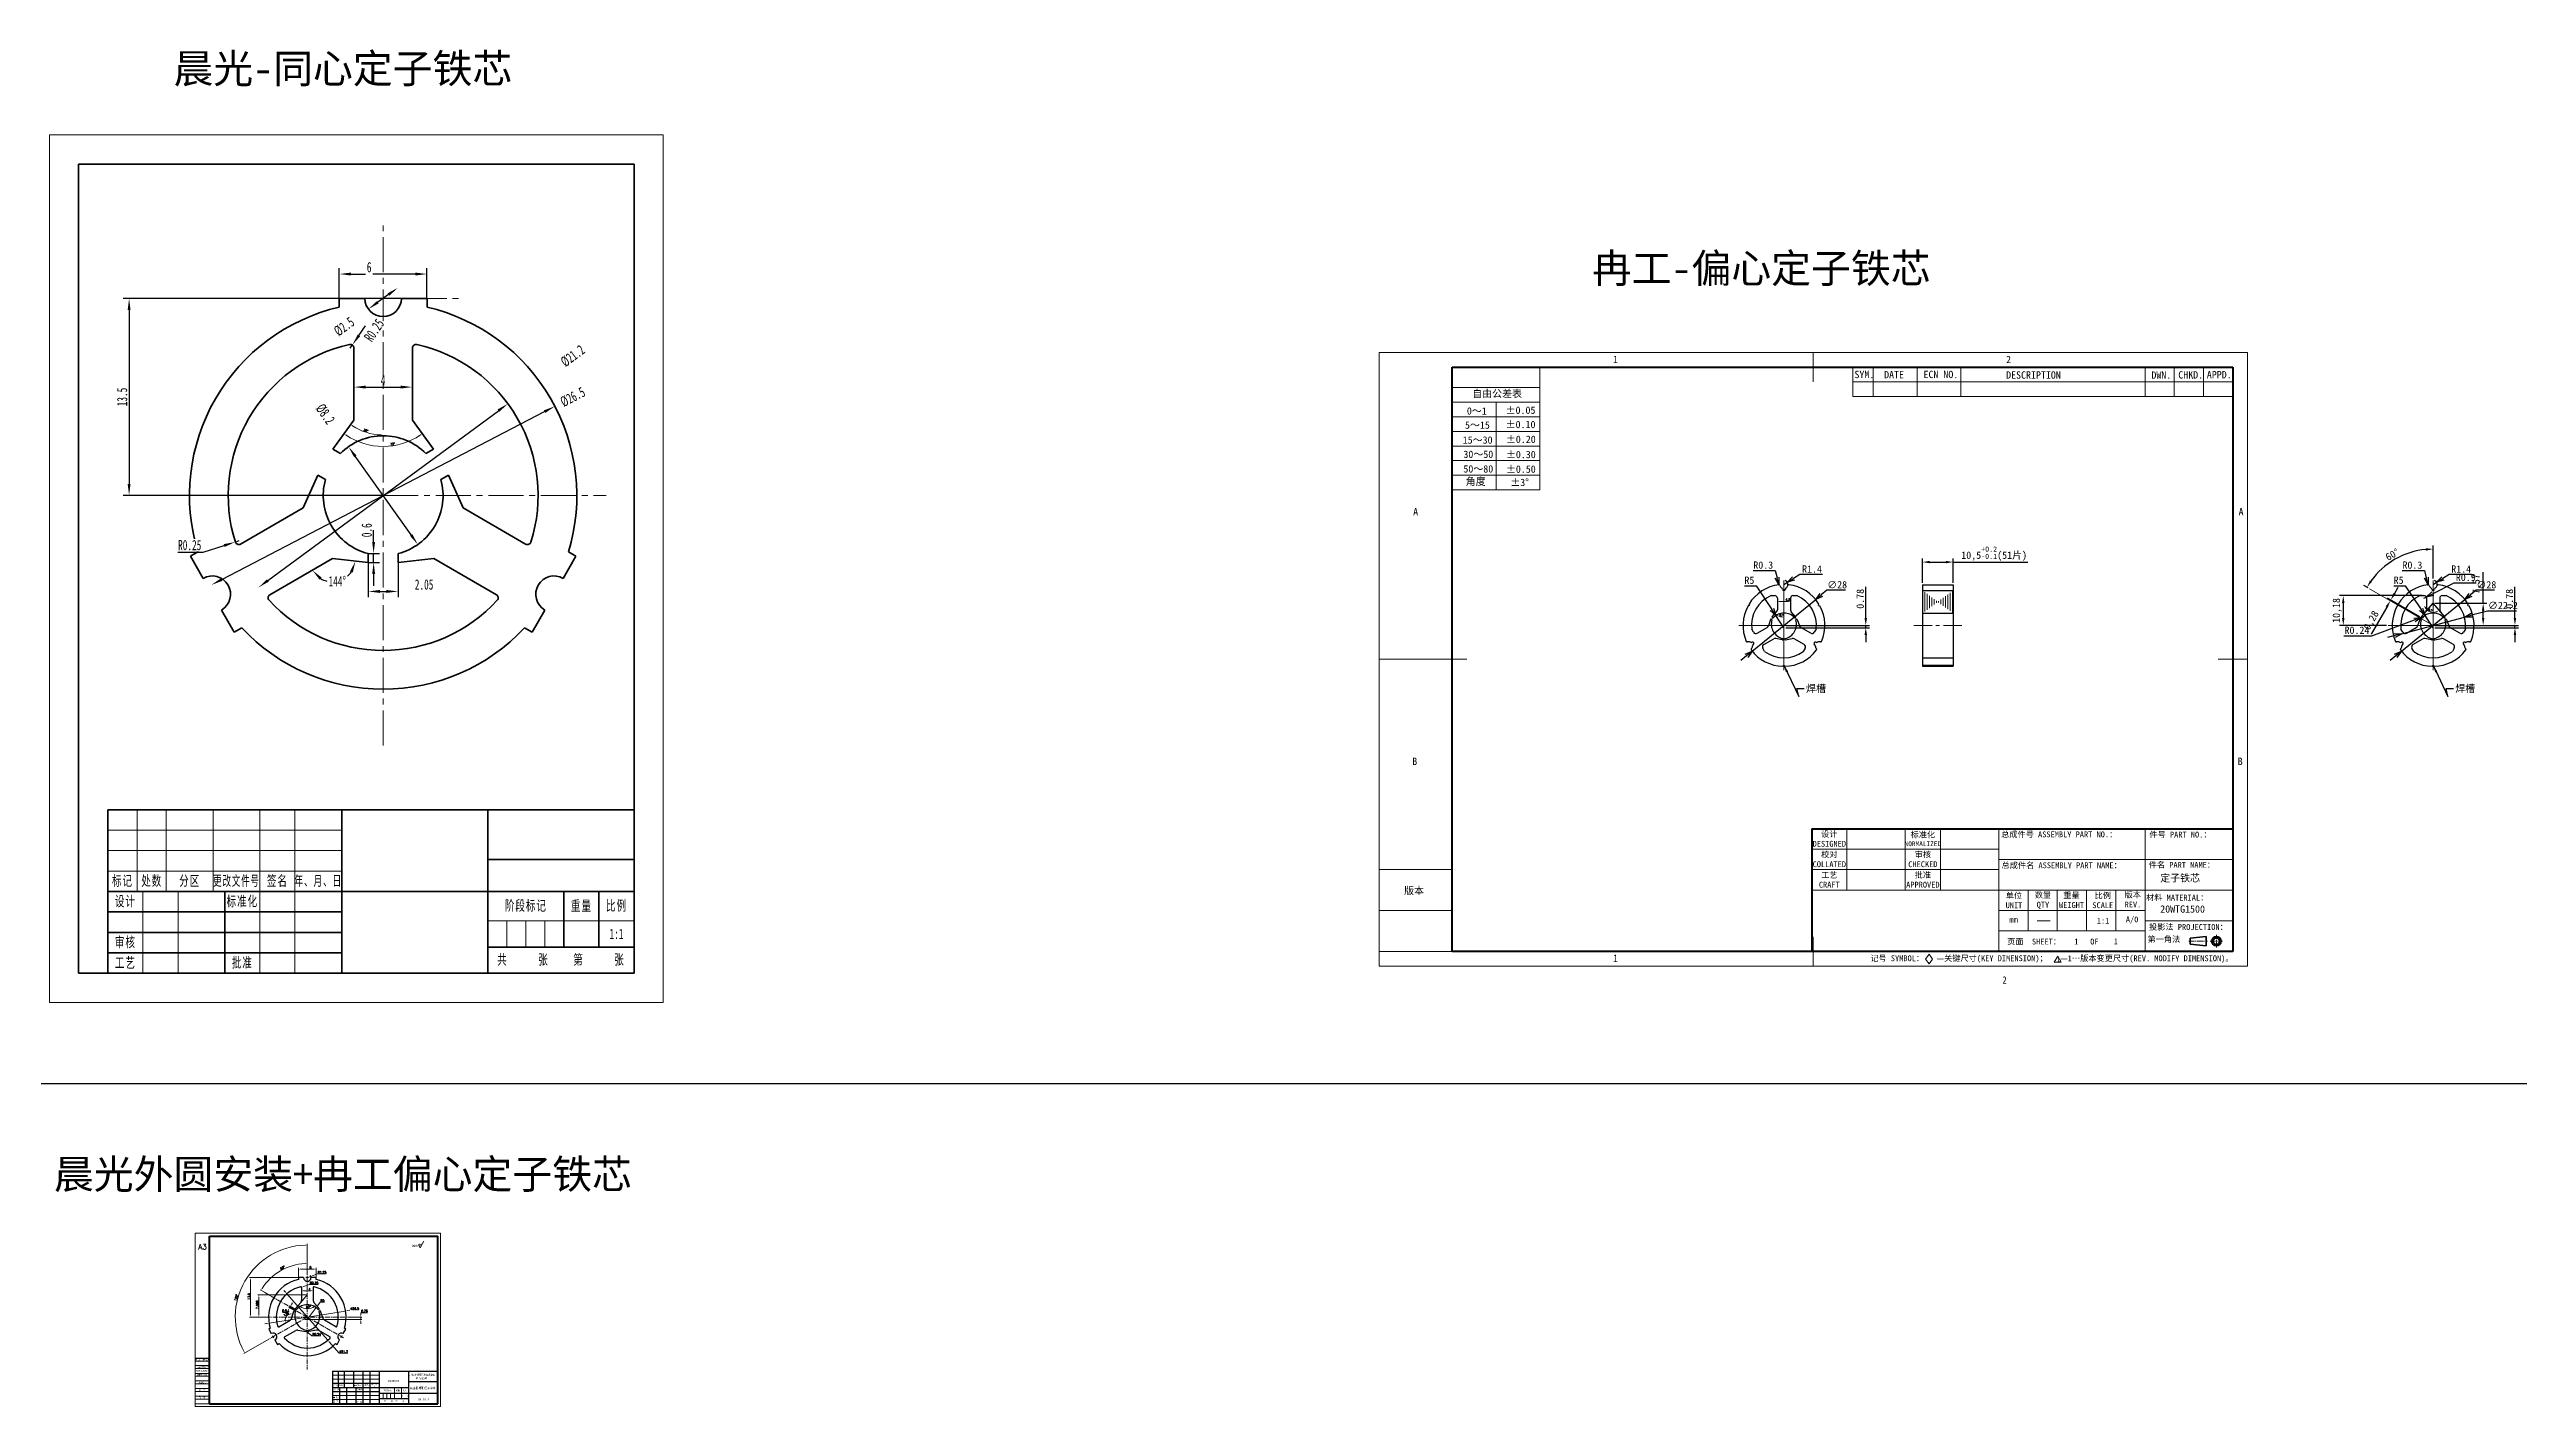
# Model space of a CAD drawing. Header units: millimetres. Extents: x 2622 to 4324, y 1679 to 2143.
# Drawn here: x 3136 to 3981, y 1679 to 2143 of the extents above; entities that cross this region are included whole.
import ezdxf
from ezdxf.enums import TextEntityAlignment as Align

# ---------------------------------------------------------------- set-up
doc = ezdxf.new("R2010")
doc.units = ezdxf.units.MM
for name, pattern in [('CENTER', [50.8, 31.75, -6.35, 6.35, -6.35]), ('CENTER2', [28.575, 19.05, -3.175, 3.175, -3.175]), ('DIVIDE', [31.75, 12.7, -6.35, 0, -6.35, 0, -6.35]), ('点画线', [18, 12, -2, 2, -2])]:
    doc.linetypes.add(name, pattern=pattern)
for name, color, linetype, lineweight in [('中心线', 1, 'CENTER', 9), ('中心线层', 1, '点画线', 18), ('双点划线', 5, 'DIVIDE', 9), ('实线', 7, 'Continuous', 25), ('尺寸标注', 2, 'Continuous', 9), ('尺寸线', 3, 'Continuous', 9), ('尺寸线层', 3, 'Continuous', 18), ('引导线', 6, 'Continuous', 9), ('文本', 3, 'Continuous', 15), ('粗实线', 9, 'Continuous', 50), ('粗实线层', 7, 'Continuous', 35), ('细实线', 7, 'Continuous', 13), ('细实线层', 7, 'Continuous', 18), ('轮廓线', 7, 'Continuous', 30)]:
    doc.layers.add(name, color=color, linetype=linetype, lineweight=lineweight)
doc.layers.add('图框层', color=7, linetype='Continuous')
doc.styles.add('st', font='txt.shx')
doc.styles.get("Standard").update_dxf_attribs({"font": 'simfang.ttf'})
doc.styles.add('标准', font='', dxfattribs={"width": 0.667})
doc.styles.get('标准').set_extended_font_data('宋体')
doc.dimstyles.new('GB_尺寸', dxfattribs={"dimtxt": 3.5, "dimasz": 4, "dimexe": 2, "dimexo": 0, "dimtad": 1, "dimlfac": 0.2, "dimdsep": 46, "dimtxsty": '标准', "dimblk": '_CAXARROW', "dimcen": 0, "dimdle": 6, "dimazin": 2, "dimtfac": 0.707107, "dimtdec": 3, "dimtmove": 2, "dimatfit": 3, "dimfxl": 1, "dimfrac": 2, "dimtolj": 1, "dimtzin": 0, "dimarcsym": 1})
doc.dimstyles.new('ISO-25', dxfattribs={"dimtxt": 2.5, "dimasz": 2.5, "dimexe": 1.25, "dimexo": 0.625, "dimtad": 1, "dimtxsty": 'Standard', "dimcen": 2.5, "dimadec": 0, "dimazin": 0, "dimtfac": 1, "dimtmove": 0, "dimatfit": 3, "dimfxl": 1, "dimarcsym": 0})
doc.dimstyles.new('ISO-25$3', dxfattribs={"dimtxt": 2.5, "dimasz": 2.5, "dimexe": 1, "dimexo": 0, "dimtad": 1, "dimtih": 1, "dimtoh": 1, "dimdsep": 46, "dimtxsty": 'Standard', "dimblk": 'OPEN30', "dimcen": 2.5, "dimazin": 2, "dimtfac": 1, "dimtmove": 0, "dimatfit": 3, "dimldrblk": 'OPEN30', "dimfxl": 1, "dimtolj": 1, "dimarcsym": 0})
doc.dimstyles.new('ISO-25$4', dxfattribs={"dimtxt": 2.5, "dimasz": 2.5, "dimexe": 1, "dimexo": 0, "dimtad": 1, "dimtih": 1, "dimtoh": 1, "dimdsep": 46, "dimtxsty": 'Standard', "dimblk": 'OPEN30', "dimcen": 2.5, "dimazin": 2, "dimtfac": 1, "dimtmove": 0, "dimatfit": 3, "dimldrblk": 'OPEN30', "dimfxl": 1, "dimtolj": 1, "dimarcsym": 0})
doc.dimstyles.new('st', dxfattribs={"dimscale": 0.3, "dimtxt": 2.5, "dimasz": 2.5, "dimexe": 1.25, "dimexo": 0, "dimtad": 1, "dimtoh": 1, "dimdec": 3, "dimdsep": 46, "dimtxsty": 'st', "dimcen": 0, "dimclrd": 256, "dimclre": 256, "dimclrt": 256, "dimadec": 3, "dimazin": 2, "dimtfac": 1, "dimtdec": 3, "dimtmove": 0, "dimatfit": 1, "dimfxl": 1, "dimlwd": -1, "dimlwe": -1, "dimarcsym": 0})

msp = doc.modelspace()

# ---------------------------------------------------------------- texts
at = {"lineweight": 13, "char_height": 2.5, "attachment_point": 1}
for s, width, insert in [('0～1', 8.746364, (3621.1902, 2020.572)), ('自由公差表', 19.208783, (3623.0209, 2026.4978)), ('{\\fFangSong|b0|i0|c0|p49;%%P0.05}', 5.174616, (3634.4401, 2020.8301)), ('{\\fFangSong|b0|i0|c0|p49;15\\fFangSong|b0|i0|c134|p49;～\\fFangSong|b0|i0|c0|p49;30}', 13.809855, (3619.762, 2010.625)), ('{\\fFangSong|b0|i0|c0|p49;5\\fFangSong|b0|i0|c134|p49;～\\fFangSong|b0|i0|c0|p49;15}', 8.746364, (3620.5384, 2015.7276)), ('{\\fFangSong|b0|i0|c0|p49;%%P0.10}', 5.174616, (3634.4508, 2015.9476)), ('{\\fFangSong|b0|i0|c0|p49;%%P0.20}', 5.174616, (3634.5327, 2010.8729)), ('{\\fFangSong|b0|i0|c0|p49;30\\fFangSong|b0|i0|c134|p49;～\\fFangSong|b0|i0|c0|p49;50}', 11.786516, (3619.9987, 2005.743)), ('{\\fFangSong|b0|i0|c0|p49;%%P0.30}', 5.174616, (3634.547, 2005.6629)), ('{\\fFangSong|b0|i0|c0|p49;50\\fFangSong|b0|i0|c134|p49;～\\fFangSong|b0|i0|c0|p49;80}', 11.786516, (3619.9987, 2000.743)), ('角度', 8.746364, (3620.7829, 1996.4535)), ('{\\fFangSong|b0|i0|c0|p49;%%P0.50}', 5.174616, (3634.547, 2000.6629)), ('{\\fFangSong|b0|i0|c0|p49;%%P3%%D}', 5.174616, (3636.0421, 1996.1295))]:
    msp.add_mtext_dynamic_manual_height_columns(s, width=width, gutter_width=12.5, heights=[0], dxfattribs=dict(at, insert=insert))
at = {"layer": '图框层', "lineweight": 15, "char_height": 2.5, "attachment_point": 1}
for s, insert in [('1', (3671.1723, 2038.2281)), ('2', (3805.6433, 2038.18)), ('A', (3602.8122, 1986.0718)), ('A', (3885.184, 1986.0718)), ('B', (3602.5096, 1900.6358)), ('B', (3884.8815, 1900.6358)), ('版本', (3599.7205, 1856.3683)), ('{\\fFangSong|b0|i0|c134|p49;1}', (3671.1723, 1833.2281)), ('{\\fFangSong|b0|i0|c134|p49;\\W0.7;2}', (3804.4462, 1825.7996))]:
    msp.add_mtext_dynamic_manual_height_columns(s, width=8.859785, gutter_width=12.5, heights=[0], dxfattribs=dict(at, insert=insert))
at = {"layer": '图框层', "lineweight": 13, "char_height": 2.5, "attachment_point": 1}
for s, width, insert in [('SYM.', 7, (3753.7684, 2033.0668)), ('DATE', 10.138543, (3763.9154, 2032.994)), ('ECN NO.', 12.988169, (3777.3965, 2033.0668)), ('DESCRIPTION', 11.380944, (3805.6598, 2032.8757)), ('DWN.', 7, (3855.3671, 2032.842)), ('CHKD.', 7, (3864.5532, 2032.9138)), ('APPD.', 7, (3874.3124, 2032.9746))]:
    msp.add_mtext_dynamic_manual_height_columns(s, width=width, gutter_width=12.5, heights=[0], dxfattribs=dict(at, insert=insert))
at = {"layer": '图框层', "lineweight": 13}
for s, insert, char_height, width, attachment_point in [('设计\\PDESIGNED', (3745.1752, 1872.8162), 2, 12, 5), ('标准化\\P{\\H0.8x;NORMALIZED}', (3777.1752, 1872.8162), 2, 12, 5), ('总成件号 ASSEMBLY PART NO.：', (3803.9508, 1875.3869), 2, 79.199255, 1), ('件号 PART NO.： ', (3854.6687, 1875.3144), 2, 79.199255, 1), ('校对\\PCOLLATED', (3745.1752, 1865.8162), 2, 12, 5), ('审核\\PCHECKED', (3777.1752, 1865.8162), 2, 12, 5), ('工艺\\PCRAFT', (3745.1752, 1858.8162), 2, 12, 5), ('批准\\PAPPROVED', (3777.1752, 1858.8162), 2, 12, 5), ('总成件名 ASSEMBLY PART NAME：', (3804.0902, 1864.8016), 2, 79.199255, 1), ('件名 PART NAME： ', (3854.4348, 1864.9414), 2, 33.36914, 1), ('单位\\PUNIT', (3808.3324, 1851.7595), 2, 12, 5), ('数量\\PQTY', (3818.2528, 1851.7325), 2, 12, 5), ('重量\\PWEIGHT', (3828.0175, 1851.8426), 2, 12, 5), ('比例\\PSCALE', (3838.7272, 1851.7804), 2, 12, 5), ('版本 \\PREV. ', (3846.1939, 1854.7195), 2, 14.63086, 1), ('材料 MATERIAL：', (3864.1816, 1852.6375), 2, 25.179371, 5), ('mm', (3808.2337, 1845.2198), 2, 6.5, 5), ('投影法 PROJECTION：\\P       ', (3854.5649, 1843.684), 2, 53.867946, 1), ('记号 SYMBOL：   —关键尺寸(KEY DIMENSION)；   —1…版本变更尺寸(REV. MODIFY DIMENSION)。', (3759.1977, 1832.9814), 2, 205.973753, 1), ('  页面  SHEET：       OF  ', (3803.1752, 1837.5807), 2, 50, 4), ('\\P       第一角法 ', (3844.0301, 1842.8471), 2, 53.867946, 1), ('1', (3823.1191, 1832.1286), 1.3, 3.043181, 1)]:
    msp.add_mtext(s, dxfattribs=dict(at, insert=insert, char_height=char_height, width=width, attachment_point=attachment_point))
at = {"layer": '图框层', "attachment_point": 1}
for s, width, insert, char_height in [('定子铁芯', 18.390587, (3858.3735, 1860.6994), 2.5), ('20WTG1500', 18.390587, (3858.3735, 1850.0911), 2.5), ('1:1', 3.849098, (3836.6734, 1845.8491), 2), ('A/0', 4.250128, (3846.6144, 1846.2969), 2), ('1', 0.566875, (3828.9609, 1838.7125), 2), ('1', 0.566875, (3842.464, 1838.7834), 2)]:
    msp.add_mtext_dynamic_manual_height_columns(s, width=width, gutter_width=12.5, heights=[0], dxfattribs=dict(at, insert=insert, char_height=char_height))
at = {"layer": '实线', "attachment_point": 5}
for s, insert, char_height, width in [(' {\\H2.8571x;晨光-同心定子铁芯}', (3235.5126, 2135.9689), 3.5, 162.074058), ('冉工-偏心定子铁芯', (3721.8898, 2067.5807), 10, 165.682763), (' {\\H2.8571x;晨光外圆安装+冉工偏心定子铁芯}', (3235.5126, 1757.5086), 3.5, 349.93282), ('宁波市锐特冲压制品\\P有限公司', (3263.5813, 1688.7748), 0.7, 12.63596), ('B201500', (3254.0555, 1687.3117), 0.7, 7.8742), (' {\\H0.28571x;晨光安装+冉工偏心} \\P吸尘器电机定子冲片', (3264.017, 1684.9876), 0.7, 12.63596), ('CH.03.0', (3264.3046, 1681.0481), 0.7, 9.2005)]:
    msp.add_mtext(s, dxfattribs=dict(at, insert=insert, char_height=char_height, width=width))
at = {"layer": '实线', "ltscale": 0.2, "insert": (3187.2053, 1734.1143), "char_height": 1.8, "width": 5, "attachment_point": 1, "style": 'st'}
msp.add_mtext('A3', dxfattribs=at)
at = {"layer": '文本'}
for s, insert, char_height, width, attachment_point in [('其余', (3261.3631, 1733.101), 0.7, 12.63596, 8), ('{\\fTimes New Roman|b0|i0|c0|p18;3.2}', (3262.6192, 1734.425), 0.5, 2.92, 1)]:
    msp.add_mtext(s, dxfattribs=dict(at, insert=insert, char_height=char_height, width=width, attachment_point=attachment_point))
at = {"layer": '文本', "ltscale": 0.2, "attachment_point": 5}
for s, insert, char_height, width in [('借（通）用件登记', (3188.5995, 1694.6244), 0.44, 10.22572), ('ACAD2002版本', (3188.7391, 1690.7279), 0.5, 11.701904), ('CAD绘图版本', (3188.6705, 1691.9422), 0.5, 15.159404), ('旧底图总号', (3188.4685, 1689.3552), 0.5, 13.237686), ('底图总号', (3188.6472, 1686.7687), 0.5, 2.90232), ('日  期', (3188.4134, 1681.5491), 0.5, 2.90232), ('签  字', (3188.5251, 1684.1366), 0.5, 2.90232), ('审 核', (3234.2617, 1681.6431), 0.5, 2.90232), ('标记', (3234.1938, 1685.8349), 0.5, 2.90232), ('设 计', (3234.3983, 1684.3712), 0.5, 2.90232), ('处数', (3236.0378, 1685.8306), 0.5, 2.90232), ('更改文件号', (3241.9772, 1685.7643), 0.44, 6.437633), ('标准化', (3242.3112, 1684.4167), 0.5, 2.90232), ('签名', (3244.7502, 1685.7962), 0.5, 2.90232), ('年，月，日', (3247.5887, 1685.7919), 0.44, 2.90232), ('阶段标记', (3251.9724, 1684.0457), 0.5, 2.90232), ('质量', (3255.4749, 1684.0341), 0.5, 2.90232), ('1 ：1', (3257.9064, 1682.1469), 0.5, 2.90232), ('比例', (3257.9092, 1684.0341), 0.5, 2.90232), ('工 艺', (3234.2537, 1680.2335), 0.5, 2.90232), ('批 准', (3242.3567, 1680.1403), 0.5, 2.90232), ('共    张', (3252.3184, 1680.3193), 0.5, 2.90232), ('第    张', (3256.1317, 1680.3013), 0.5, 2.90232)]:
    msp.add_mtext(s, dxfattribs=dict(at, insert=insert, char_height=char_height, width=width))
at = {"layer": '细实线', "char_height": 2.5, "attachment_point": 1}
for insert in [(3737.2106, 1925.5519), (3959.2936, 1925.5519)]:
    msp.add_mtext('焊槽', dxfattribs=dict(at, insert=insert))

# ---------------------------------------------------------------- blocks, each defined once
blk = doc.blocks.new('*D40')
at = {"layer": 'Defpoints', "color": 0, "ltscale": 0.2, "transparency": 16777216}
for p in [(3211.44, 1707.09), (3237.61, 1711.24)]:
    blk.add_point(p, dxfattribs=at)
at = {"layer": '尺寸标注', "ltscale": 0.2, "transparency": 16777216}
for p, q in [((3210.69, 1706.97), (3209.95, 1706.85)), ((3211.44, 1707.09), (3237.61, 1711.24)), ((3238.35, 1711.36), (3239.09, 1711.48))]:
    blk.add_line(p, q, dxfattribs=at)
for points in [[(3210.68, 1707.09), (3210.71, 1706.84), (3211.44, 1707.09)], [(3238.33, 1711.48), (3238.37, 1711.24), (3237.61, 1711.24)]]:
    blk.add_solid(points, dxfattribs=at)
at = {"layer": '尺寸标注', "ltscale": 0.2, "transparency": 16777216, "insert": (3240.78, 1712.04), "char_height": 0.75, "attachment_point": 5, "style": 'st'}
blk.add_mtext('∅26.5', dxfattribs=at)
blk = doc.blocks.new('*D41')
at = {"layer": 'Defpoints', "color": 0, "ltscale": 0.2, "transparency": 16777216}
for p in [(3212.75, 1723.19), (3224.52, 1725.1), (3210.05, 1717.52), (3224.52, 1709.16), (3224.52, 1691.22)]:
    blk.add_point(p, dxfattribs=at)
at = {"layer": '尺寸标注', "ltscale": 0.2, "transparency": 16777216}
for p, q in [((3224.52, 1725.1), (3224.52, 1727.85)), ((3210.05, 1717.52), (3208.34, 1718.51))]:
    blk.add_line(p, q, dxfattribs=at)
blk.add_arc((3224.52, 1709.16), 18.31, 92.34749, 147.65251, dxfattribs=at)
for points in [[(3223.77, 1727.58), (3223.77, 1727.33), (3224.52, 1727.47)], [(3209.16, 1718.89), (3208.95, 1719.02), (3208.67, 1718.32)]]:
    blk.add_solid(points, dxfattribs=at)
at = {"layer": '尺寸标注', "ltscale": 0.2, "transparency": 16777216, "insert": (3216.04, 1726.02), "char_height": 0.75, "attachment_point": 5, "rotation": 26.72061, "style": 'st'}
blk.add_mtext('60°', dxfattribs=at)
blk = doc.blocks.new('*D42')
at = {"layer": 'Defpoints', "color": 0, "ltscale": 0.2, "transparency": 16777216}
for p in [(3227.52, 1725.59), (3221.52, 1722.66), (3227.52, 1722.66)]:
    blk.add_point(p, dxfattribs=at)
at = {"layer": '尺寸标注', "ltscale": 0.2, "transparency": 16777216}
for p, q in [((3221.52, 1722.66), (3221.52, 1725.97)), ((3222.27, 1725.59), (3226.77, 1725.59)), ((3227.52, 1722.66), (3227.52, 1725.97))]:
    blk.add_line(p, q, dxfattribs=at)
for points in [[(3222.27, 1725.72), (3222.27, 1725.47), (3221.52, 1725.59)], [(3226.77, 1725.72), (3226.77, 1725.47), (3227.52, 1725.59)]]:
    blk.add_solid(points, dxfattribs=at)
at = {"layer": '尺寸标注', "ltscale": 0.2, "transparency": 16777216, "insert": (3225.6, 1726.16), "char_height": 0.75, "attachment_point": 5, "style": 'st'}
blk.add_mtext('6', dxfattribs=at)
blk = doc.blocks.new('*D43')
at = {"layer": 'Defpoints', "color": 0, "ltscale": 0.2, "transparency": 16777216}
for p in [(3221.52, 1722.66), (3205.13, 1709.16), (3210.31, 1709.16)]:
    blk.add_point(p, dxfattribs=at)
at = {"layer": '尺寸标注', "ltscale": 0.2, "transparency": 16777216}
for p, q in [((3221.52, 1722.66), (3204.75, 1722.66)), ((3205.13, 1721.91), (3205.13, 1709.91)), ((3210.31, 1709.16), (3204.75, 1709.16))]:
    blk.add_line(p, q, dxfattribs=at)
for points in [[(3205, 1721.91), (3205.25, 1721.91), (3205.13, 1722.66)], [(3205, 1709.91), (3205.25, 1709.91), (3205.13, 1709.16)]]:
    blk.add_solid(points, dxfattribs=at)
at = {"layer": '尺寸标注', "ltscale": 0.2, "transparency": 16777216, "insert": (3204.57, 1716.2), "char_height": 0.75, "attachment_point": 5, "rotation": 90, "style": 'st'}
blk.add_mtext('13.5', dxfattribs=at)
blk = doc.blocks.new('*D44')
at = {"layer": 'Defpoints', "color": 0, "ltscale": 0.2, "transparency": 16777216}
for p in [(3225.84, 1708.38), (3239.7, 1709.16), (3242.8, 1709.16)]:
    blk.add_point(p, dxfattribs=at)
at = {"layer": '尺寸标注', "ltscale": 0.2, "transparency": 16777216}
for p, q in [((3225.84, 1708.38), (3243.17, 1708.38)), ((3239.7, 1709.16), (3243.17, 1709.16)), ((3242.8, 1709.91), (3242.8, 1710.66)), ((3242.8, 1710.66), (3245.11, 1710.66)), ((3242.8, 1708.38), (3242.8, 1709.16)), ((3242.8, 1707.63), (3242.8, 1706.88))]:
    blk.add_line(p, q, dxfattribs=at)
for points in [[(3242.67, 1709.91), (3242.92, 1709.91), (3242.8, 1709.16)], [(3242.67, 1707.63), (3242.92, 1707.63), (3242.8, 1708.38)]]:
    blk.add_solid(points, dxfattribs=at)
at = {"layer": '尺寸标注', "ltscale": 0.2, "transparency": 16777216, "insert": (3244.05, 1711.23), "char_height": 0.75, "attachment_point": 5, "style": 'st'}
blk.add_mtext('0.78', dxfattribs=at)
blk = doc.blocks.new('*D45')
at = {"layer": 'Defpoints', "color": 0, "ltscale": 0.2, "transparency": 16777216}
for p in [(3224.52, 1708.38), (3227.52, 1712.39)]:
    blk.add_point(p, dxfattribs=at)
at = {"layer": '尺寸标注', "ltscale": 0.2, "transparency": 16777216}
for p, q in [((3224.52, 1708.38), (3227.52, 1712.39)), ((3227.97, 1712.99), (3228.92, 1714.25)), ((3228.92, 1714.25), (3230.35, 1714.25))]:
    blk.add_line(p, q, dxfattribs=at)
blk.add_solid([(3227.87, 1713.06), (3228.07, 1712.91), (3227.52, 1712.39)], dxfattribs=at)
at = {"layer": '尺寸标注', "ltscale": 0.2, "transparency": 16777216, "insert": (3229.73, 1714.81), "char_height": 0.75, "attachment_point": 5, "style": 'st'}
blk.add_mtext('R5', dxfattribs=at)
blk = doc.blocks.new('*D46')
at = {"layer": 'Defpoints', "color": 0, "ltscale": 0.2, "transparency": 16777216}
for p in [(3220.5, 1712.1), (3222.28, 1714.15), (3223.41, 1712.15), (3226.77, 1714.15), (3228.54, 1712.1)]:
    blk.add_point(p, dxfattribs=at)
at = {"layer": '尺寸标注', "ltscale": 0.2, "transparency": 16777216}
blk.add_arc((3224.52, 1716.73), 4.71, 238.12532, 301.87468, dxfattribs=at)
for points in [[(3221.96, 1712.63), (3222.11, 1712.83), (3221.43, 1713.17)], [(3226.94, 1712.83), (3227.09, 1712.63), (3227.61, 1713.17)]]:
    blk.add_solid(points, dxfattribs=at)
at = {"layer": '尺寸标注', "ltscale": 0.2, "transparency": 16777216, "insert": (3224.91, 1712.6), "char_height": 0.75, "attachment_point": 5, "rotation": 5.43434, "style": 'st'}
blk.add_mtext('82°', dxfattribs=at)
blk = doc.blocks.new('*D47')
at = {"layer": 'Defpoints', "color": 0, "ltscale": 0.2, "transparency": 16777216}
for p in [(3217.52, 1717.12), (3231.52, 1701.21)]:
    blk.add_point(p, dxfattribs=at)
at = {"layer": '尺寸标注', "ltscale": 0.2, "transparency": 16777216}
for p, q in [((3217.02, 1717.69), (3216.53, 1718.25)), ((3217.52, 1717.12), (3231.52, 1701.21)), ((3232.02, 1700.64), (3235.42, 1696.77)), ((3235.42, 1696.77), (3238.36, 1696.77))]:
    blk.add_line(p, q, dxfattribs=at)
for points in [[(3217.12, 1717.77), (3216.93, 1717.6), (3217.52, 1717.12)], [(3232.11, 1700.73), (3231.92, 1700.56), (3231.52, 1701.21)]]:
    blk.add_solid(points, dxfattribs=at)
at = {"layer": '尺寸标注', "ltscale": 0.2, "transparency": 16777216, "insert": (3236.98, 1697.34), "char_height": 0.75, "attachment_point": 5, "style": 'st'}
blk.add_mtext('∅21.2', dxfattribs=at)
blk = doc.blocks.new('*D48')
at = {"layer": 'Defpoints', "color": 0, "ltscale": 0.2, "transparency": 16777216}
for p in [(3224.52, 1716.73), (3207.96, 1709.16), (3210.31, 1709.16)]:
    blk.add_point(p, dxfattribs=at)
at = {"layer": '尺寸标注', "ltscale": 0.2, "transparency": 16777216}
for p, q in [((3224.52, 1716.73), (3207.58, 1716.73)), ((3207.96, 1715.98), (3207.96, 1709.91)), ((3210.31, 1709.16), (3207.58, 1709.16))]:
    blk.add_line(p, q, dxfattribs=at)
for points in [[(3207.83, 1715.98), (3208.08, 1715.98), (3207.96, 1716.73)], [(3207.83, 1709.91), (3208.08, 1709.91), (3207.96, 1709.16)]]:
    blk.add_solid(points, dxfattribs=at)
at = {"layer": '尺寸标注', "ltscale": 0.2, "transparency": 16777216, "insert": (3207.39, 1713.39), "char_height": 0.75, "attachment_point": 5, "rotation": 90, "style": 'st'}
blk.add_mtext('7.566', dxfattribs=at)
blk = doc.blocks.new('*D49')
at = {"layer": 'Defpoints', "color": 0, "ltscale": 0.2, "transparency": 16777216}
for p in [(3218.49, 1712.36), (3220.31, 1711.31), (3220.56, 1711.74)]:
    blk.add_point(p, dxfattribs=at)
at = {"layer": '尺寸标注', "ltscale": 0.2, "transparency": 16777216}
for p, q in [((3217.58, 1710.78), (3216.02, 1710.78)), ((3218.12, 1711.71), (3217.58, 1710.78)), ((3220.31, 1711.31), (3218.17, 1712.54)), ((3220.56, 1711.74), (3218.42, 1712.98)), ((3218.74, 1712.79), (3218.49, 1712.36)), ((3219.12, 1713.44), (3219.49, 1714.09))]:
    blk.add_line(p, q, dxfattribs=at)
for points in [[(3218.01, 1711.77), (3218.23, 1711.64), (3218.49, 1712.36)], [(3219.01, 1713.5), (3219.23, 1713.38), (3218.74, 1712.79)]]:
    blk.add_solid(points, dxfattribs=at)
at = {"layer": '尺寸标注', "ltscale": 0.2, "transparency": 16777216, "insert": (3216.71, 1711.34), "char_height": 0.75, "attachment_point": 5, "style": 'st'}
blk.add_mtext('0.5', dxfattribs=at)
blk = doc.blocks.new('*D50')
at = {"layer": 'Defpoints', "color": 0, "ltscale": 0.2, "transparency": 16777216}
for p in [(3224.03, 1704.45), (3224.22, 1704.29)]:
    blk.add_point(p, dxfattribs=at)
at = {"layer": '尺寸标注', "ltscale": 0.2, "transparency": 16777216}
for p, q in [((3224.03, 1704.45), (3224.22, 1704.29)), ((3224.79, 1703.81), (3226.1, 1702.71)), ((3226.1, 1702.71), (3229.16, 1702.71))]:
    blk.add_line(p, q, dxfattribs=at)
blk.add_solid([(3224.87, 1703.91), (3224.71, 1703.71), (3224.22, 1704.29)], dxfattribs=at)
at = {"layer": '尺寸标注', "ltscale": 0.2, "transparency": 16777216, "insert": (3227.72, 1703.27), "char_height": 0.75, "attachment_point": 5, "style": 'st'}
blk.add_mtext('R0.24', dxfattribs=at)
blk = doc.blocks.new('*D51')
at = {"layer": 'Defpoints', "color": 0, "ltscale": 0.2, "transparency": 16777216}
for p in [(3222.52, 1717.66), (3226.52, 1718.17), (3226.52, 1717.66)]:
    blk.add_point(p, dxfattribs=at)
at = {"layer": '尺寸标注', "ltscale": 0.2, "transparency": 16777216}
for p, q in [((3222.52, 1717.66), (3222.52, 1718.54)), ((3223.27, 1718.17), (3225.77, 1718.17)), ((3226.52, 1717.66), (3226.52, 1718.54))]:
    blk.add_line(p, q, dxfattribs=at)
for points in [[(3223.27, 1718.29), (3223.27, 1718.04), (3222.52, 1718.17)], [(3225.77, 1718.29), (3225.77, 1718.04), (3226.52, 1718.17)]]:
    blk.add_solid(points, dxfattribs=at)
at = {"layer": '尺寸标注', "ltscale": 0.2, "transparency": 16777216, "insert": (3225.27, 1718.73), "char_height": 0.75, "attachment_point": 5, "style": 'st'}
blk.add_mtext('4', dxfattribs=at)
blk = doc.blocks.new('*D57')
at = {"layer": 'Defpoints', "color": 0, "ltscale": 0.2, "transparency": 16777216}
for p in [(3224.52, 1722.66), (3225.7, 1723.09)]:
    blk.add_point(p, dxfattribs=at)
at = {"layer": '尺寸标注', "ltscale": 0.2, "transparency": 16777216}
for p, q in [((3226.4, 1723.34), (3227.99, 1723.92)), ((3227.99, 1723.92), (3230.92, 1723.92)), ((3224.52, 1722.66), (3225.7, 1723.09))]:
    blk.add_line(p, q, dxfattribs=at)
blk.add_arc((3224.52, 1722.66), 1.25, 0, 37.05803, dxfattribs=at)
blk.add_solid([(3226.36, 1723.46), (3226.44, 1723.23), (3225.7, 1723.09)], dxfattribs=at)
at = {"layer": '尺寸标注', "ltscale": 0.2, "transparency": 16777216, "insert": (3229.55, 1724.48), "char_height": 0.75, "attachment_point": 5, "style": 'st'}
blk.add_mtext('R1.25', dxfattribs=at)
blk = doc.blocks.new('*D59')
at = {"layer": 'Defpoints', "color": 0, "ltscale": 0.2, "transparency": 16777216}
for p in [(3217.03, 1708.83), (3218.64, 1708.08), (3219.08, 1708.62), (3219.96, 1711.18), (3214.77, 1705.85)]:
    blk.add_point(p, dxfattribs=at)
at = {"layer": '尺寸标注', "ltscale": 0.2, "transparency": 16777216}
blk.add_arc((3218.96, 1708.26), 2.01, 92.48957, 188.51043, dxfattribs=at)
for points in [[(3217.09, 1708.01), (3216.85, 1707.93), (3217.22, 1707.26)], [(3218.89, 1710.4), (3218.86, 1710.15), (3219.62, 1710.17)]]:
    blk.add_solid(points, dxfattribs=at)
at = {"layer": '尺寸标注', "ltscale": 0.2, "transparency": 16777216, "insert": (3217.46, 1710.35), "char_height": 0.75, "attachment_point": 5, "rotation": 35.72391, "style": 'st'}
blk.add_mtext('139°', dxfattribs=at)
blk = doc.blocks.new('*D60')
at = {"layer": 'Defpoints', "color": 0, "ltscale": 0.2, "transparency": 16777216}
for p in [(3222.27, 1719.27), (3222.51, 1719.35)]:
    blk.add_point(p, dxfattribs=at)
at = {"layer": '尺寸标注', "ltscale": 0.2, "transparency": 16777216}
for p, q in [((3222.27, 1719.27), (3222.51, 1719.35)), ((3223.22, 1719.6), (3225.21, 1720.3)), ((3225.21, 1720.3), (3228.27, 1720.3))]:
    blk.add_line(p, q, dxfattribs=at)
blk.add_solid([(3223.17, 1719.72), (3223.26, 1719.48), (3222.51, 1719.35)], dxfattribs=at)
at = {"layer": '尺寸标注', "ltscale": 0.2, "transparency": 16777216, "insert": (3226.83, 1720.86), "char_height": 0.75, "attachment_point": 5, "style": 'st'}
blk.add_mtext('R0.25', dxfattribs=at)
blk = doc.blocks.new('*U92')
at = {"layer": '中心线', "ltscale": 0.2}
blk.add_line((-0.48, 0.62), (0.39, 0.62), dxfattribs=at)
at = {"layer": '实线'}
for p, q in [((-3, 0.62), (-3, 0.03)), ((-1.25, 0.62), (-3, 0.62)), ((3, 0.62), (1.25, 0.62)), ((3, 0.03), (3, 0.62))]:
    blk.add_line(p, q, dxfattribs=at)
blk.add_arc((0, 0.62), 1.25, 180, 0, dxfattribs=at)
blk = doc.blocks.new('*U93')
at = {"layer": '尺寸标注', "color": 0, "linetype": 'ByBlock', "lineweight": -2, "transparency": 16777216}
blk.add_blockref('*U92', (3224.52, 1726.62), dxfattribs=at)
for p, rotation in [((3213.37, 1707.31), 120), ((3235.67, 1707.31), 240)]:
    blk.add_blockref('*U92', p, dxfattribs=dict(at, rotation=rotation))
blk = doc.blocks.new('*D95')
at = {"layer": 'Defpoints', "color": 0, "ltscale": 0.2, "transparency": 16777216}
for p in [(3208.67, 1728.05), (3224.52, 1725.1), (3224.52, 1709.16), (3211.35, 1701.56), (3224.52, 1691.22)]:
    blk.add_point(p, dxfattribs=at)
at = {"layer": '尺寸标注', "ltscale": 0.2, "transparency": 16777216}
for p, q in [((3224.52, 1725.1), (3224.52, 1734.19)), ((3211.35, 1701.56), (3202.85, 1696.65))]:
    blk.add_line(p, q, dxfattribs=at)
blk.add_arc((3224.52, 1709.16), 24.65, 91.74313, 208.25687, dxfattribs=at)
for points in [[(3223.77, 1733.93), (3223.77, 1733.68), (3224.52, 1733.82)], [(3202.92, 1697.55), (3202.7, 1697.43), (3203.17, 1696.84)]]:
    blk.add_solid(points, dxfattribs=at)
at = {"layer": '尺寸标注', "ltscale": 0.2, "transparency": 16777216, "insert": (3200.2, 1715.84), "char_height": 0.75, "attachment_point": 5, "rotation": 74.65439, "style": 'st'}
blk.add_mtext('120°', dxfattribs=at)
blk = doc.blocks.new('_Open30')
at = {"color": 0, "linetype": 'ByBlock', "lineweight": -2}
for p, q in [((-1, 0.27), (0, 0)), ((0, 0), (-1, -0.27)), ((0, 0), (-1, 0))]:
    blk.add_line(p, q, dxfattribs=at)
blk = doc.blocks.new('*D13')
at = {"layer": 'Defpoints', "color": 0, "transparency": 16777216}
for p in [(3729.65, 1959.92, -76.24), (3730.84, 1960.66, -76.24)]:
    blk.add_point(p, dxfattribs=at)
at = {"layer": '尺寸线', "color": 0, "lineweight": -2, "transparency": 16777216}
for p, q in [((3729.65, 1959.92), (3730.84, 1960.66)), ((3735.1, 1963.29), (3732.97, 1961.97)), ((3742.79, 1963.29), (3735.1, 1963.29))]:
    blk.add_line(p, q, dxfattribs=at)
blk.add_arc((3729.65, 1959.92), 1.4, 346.39104, 72.65809, dxfattribs=at)
at = {"layer": '尺寸线', "color": 0, "lineweight": -2, "transparency": 16777216, "xscale": 2.5, "yscale": 2.5, "zscale": 2.5, "rotation": 211.7325315407686}
blk.add_blockref('_Open30', (3730.84, 1960.66), dxfattribs=at)
at = {"layer": '尺寸线', "color": 0, "lineweight": 15, "transparency": 16777216, "insert": (3739.26, 1965.19), "char_height": 2.5, "attachment_point": 5}
blk.add_mtext('\\A1;R1.4', dxfattribs=at)
blk = doc.blocks.new('*D14')
at = {"layer": 'Defpoints', "color": 0, "transparency": 16777216}
for p in [(3740.51, 1954.77, -76.24), (3718.8, 1937.08, -76.24)]:
    blk.add_point(p, dxfattribs=at)
at = {"layer": '尺寸线', "color": 0, "lineweight": -2, "transparency": 16777216}
for p, q in [((3718.8, 1937.08), (3740.51, 1954.77)), ((3744.38, 1957.93), (3742.44, 1956.35)), ((3750.7, 1957.93), (3744.38, 1957.93)), ((3716.86, 1935.5), (3714.93, 1933.92))]:
    blk.add_line(p, q, dxfattribs=at)
at = {"layer": '尺寸线', "color": 0, "lineweight": -2, "transparency": 16777216, "xscale": 2.5, "yscale": 2.5, "zscale": 2.5}
for p, rotation in [((3740.51, 1954.77), 219.1795623928847), ((3718.8, 1937.08), 39.17956239288466)]:
    blk.add_blockref('_Open30', p, dxfattribs=dict(at, rotation=rotation))
at = {"layer": '尺寸线', "color": 0, "lineweight": 15, "transparency": 16777216, "insert": (3747.85, 1959.82), "char_height": 2.5, "attachment_point": 5}
blk.add_mtext('\\A1;∅28', dxfattribs=at)
blk = doc.blocks.new('*D15')
at = {"layer": 'Defpoints', "color": 0, "transparency": 16777216}
for p in [(3726.89, 1949.31, -76.24), (3729.65, 1945.14, -76.24)]:
    blk.add_point(p, dxfattribs=at)
at = {"layer": '尺寸线', "color": 0, "lineweight": -2, "transparency": 16777216}
for p, q in [((3716.19, 1959.48), (3720.12, 1959.48)), ((3720.12, 1959.48), (3725.5, 1951.39)), ((3729.65, 1945.14), (3726.89, 1949.31))]:
    blk.add_line(p, q, dxfattribs=at)
at = {"layer": '尺寸线', "color": 0, "lineweight": -2, "transparency": 16777216, "xscale": 2.5, "yscale": 2.5, "zscale": 2.5, "rotation": 303.609837702892}
blk.add_blockref('_Open30', (3726.89, 1949.31), dxfattribs=at)
at = {"layer": '尺寸线', "color": 0, "lineweight": 15, "transparency": 16777216, "insert": (3717.84, 1961.37), "char_height": 2.5, "attachment_point": 5}
blk.add_mtext('\\A1;R5', dxfattribs=at)
blk = doc.blocks.new('*D8')
at = {"layer": 'Defpoints', "color": 0, "transparency": 16777216}
for p in [(3729.65, 1945.92), (3729.65, 1945.14), (3757.64, 1945.92)]:
    blk.add_point(p, dxfattribs=at)
at = {"layer": '尺寸线', "color": 0, "lineweight": -2, "transparency": 16777216}
for p, q in [((3757.64, 1948.42), (3757.64, 1959.1)), ((3730.28, 1945.92), (3758.89, 1945.92)), ((3730.28, 1945.14), (3758.89, 1945.14)), ((3757.64, 1945.14), (3757.64, 1945.92)), ((3757.64, 1942.64), (3757.64, 1940.14))]:
    blk.add_line(p, q, dxfattribs=at)
at = {"layer": '尺寸线', "color": 0, "transparency": 16777216}
for points in [[(3757.22, 1948.42), (3758.06, 1948.42), (3757.64, 1945.92)], [(3757.22, 1942.64), (3758.06, 1942.64), (3757.64, 1945.14)]]:
    blk.add_solid(points, dxfattribs=at)
at = {"layer": '尺寸线', "color": 0, "lineweight": 15, "transparency": 16777216, "insert": (3755.75, 1955.01), "char_height": 2.5, "attachment_point": 5, "rotation": 90}
blk.add_mtext('0.78', dxfattribs=at)
blk = doc.blocks.new('*D16')
at = {"layer": 'Defpoints', "color": 0, "transparency": 16777216}
for p in [(3777.04, 1959.82), (3787.54, 1967.6), (3787.54, 1959.82)]:
    blk.add_point(p, dxfattribs=at)
at = {"layer": '尺寸线', "color": 0, "lineweight": -2, "transparency": 16777216}
for p, q in [((3777.04, 1960.45), (3777.04, 1968.85)), ((3787.54, 1960.45), (3787.54, 1968.85)), ((3779.54, 1967.6), (3785.04, 1967.6)), ((3787.54, 1967.6), (3813.09, 1967.6))]:
    blk.add_line(p, q, dxfattribs=at)
at = {"layer": '尺寸线', "color": 0, "transparency": 16777216}
for points in [[(3779.54, 1968.01), (3779.54, 1967.18), (3777.04, 1967.6)], [(3785.04, 1968.01), (3785.04, 1967.18), (3787.54, 1967.6)]]:
    blk.add_solid(points, dxfattribs=at)
at = {"layer": '尺寸线', "color": 0, "lineweight": 15, "transparency": 16777216, "insert": (3801.56, 1970.47), "char_height": 2.5, "attachment_point": 5}
blk.add_mtext('10,5{\\H0.7x;\\S+0.2^ -0.1;}(51{\\fSimSun|b0|i0|c134|p2;片\\Ftxt|c134;)}', dxfattribs=at)
blk = doc.blocks.new('*D9')
at = {"layer": 'Defpoints', "color": 0, "transparency": 16777216}
for p in [(3727.93, 1959.81), (3728, 1959.52)]:
    blk.add_point(p, dxfattribs=at)
at = {"layer": '尺寸线', "color": 0, "lineweight": -2, "transparency": 16777216}
for p, q in [((3719.08, 1964.66), (3726.68, 1964.66)), ((3726.68, 1964.66), (3727.3, 1962.23)), ((3728, 1959.52), (3727.93, 1959.81))]:
    blk.add_line(p, q, dxfattribs=at)
blk.add_arc((3728, 1959.52), 0.3, 96.92695, 104.47595, dxfattribs=at)
at = {"layer": '尺寸线', "color": 0, "lineweight": -2, "transparency": 16777216, "xscale": 2.5, "yscale": 2.5, "zscale": 2.5, "rotation": 284.4759549545248}
blk.add_blockref('_Open30', (3727.93, 1959.81), dxfattribs=at)
at = {"layer": '尺寸线', "color": 0, "lineweight": 15, "transparency": 16777216, "insert": (3722.57, 1966.55), "char_height": 2.5, "attachment_point": 5}
blk.add_mtext('\\A1;R0.3', dxfattribs=at)
blk = doc.blocks.new('*D17')
at = {"layer": 'Defpoints', "color": 0, "transparency": 16777216}
for p in [(3951.74, 1959.92, -76.24), (3952.93, 1960.66, -76.24)]:
    blk.add_point(p, dxfattribs=at)
at = {"layer": '尺寸线', "color": 0, "lineweight": -2, "transparency": 16777216}
for p, q in [((3951.74, 1959.92), (3952.93, 1960.66)), ((3957.18, 1963.29), (3955.05, 1961.97)), ((3964.88, 1963.29), (3957.18, 1963.29))]:
    blk.add_line(p, q, dxfattribs=at)
blk.add_arc((3951.74, 1959.92), 1.4, 346.39104, 72.65809, dxfattribs=at)
at = {"layer": '尺寸线', "color": 0, "lineweight": -2, "transparency": 16777216, "xscale": 2.5, "yscale": 2.5, "zscale": 2.5, "rotation": 211.7325315407705}
blk.add_blockref('_Open30', (3952.93, 1960.66), dxfattribs=at)
at = {"layer": '尺寸线', "color": 0, "lineweight": 15, "transparency": 16777216, "insert": (3961.34, 1965.19), "char_height": 2.5, "attachment_point": 5}
blk.add_mtext('\\A1;R1.4', dxfattribs=at)
blk = doc.blocks.new('*D18')
at = {"layer": 'Defpoints', "color": 0, "transparency": 16777216}
for p in [(3962.59, 1954.77, -76.24), (3940.88, 1937.08, -76.24)]:
    blk.add_point(p, dxfattribs=at)
at = {"layer": '尺寸线', "color": 0, "lineweight": -2, "transparency": 16777216}
for p, q in [((3940.88, 1937.08), (3962.59, 1954.77)), ((3966.47, 1957.93), (3964.53, 1956.35)), ((3972.78, 1957.93), (3966.47, 1957.93)), ((3938.95, 1935.5), (3937.01, 1933.92))]:
    blk.add_line(p, q, dxfattribs=at)
at = {"layer": '尺寸线', "color": 0, "lineweight": -2, "transparency": 16777216, "xscale": 2.5, "yscale": 2.5, "zscale": 2.5}
for p, rotation in [((3962.59, 1954.77), 219.1795623928842), ((3940.88, 1937.08), 39.17956239288426)]:
    blk.add_blockref('_Open30', p, dxfattribs=dict(at, rotation=rotation))
at = {"layer": '尺寸线', "color": 0, "lineweight": 15, "transparency": 16777216, "insert": (3969.94, 1959.82), "char_height": 2.5, "attachment_point": 5}
blk.add_mtext('\\A1;∅28', dxfattribs=at)
blk = doc.blocks.new('*D10')
at = {"layer": 'Defpoints', "color": 0, "transparency": 16777216}
for p in [(3948.97, 1949.31, -76.24), (3951.74, 1945.14, -76.24)]:
    blk.add_point(p, dxfattribs=at)
at = {"layer": '尺寸线', "color": 0, "lineweight": -2, "transparency": 16777216}
for p, q in [((3938.27, 1959.48), (3942.21, 1959.48)), ((3942.21, 1959.48), (3947.59, 1951.39)), ((3951.74, 1945.14), (3948.97, 1949.31))]:
    blk.add_line(p, q, dxfattribs=at)
at = {"layer": '尺寸线', "color": 0, "lineweight": -2, "transparency": 16777216, "xscale": 2.5, "yscale": 2.5, "zscale": 2.5, "rotation": 303.6098377029051}
blk.add_blockref('_Open30', (3948.97, 1949.31), dxfattribs=at)
at = {"layer": '尺寸线', "color": 0, "lineweight": 15, "transparency": 16777216, "insert": (3939.93, 1961.37), "char_height": 2.5, "attachment_point": 5}
blk.add_mtext('\\A1;R5', dxfattribs=at)
blk = doc.blocks.new('*D11')
at = {"layer": 'Defpoints', "color": 0, "transparency": 16777216}
for p in [(3951.74, 1945.92), (3951.74, 1945.14), (3979.72, 1945.92)]:
    blk.add_point(p, dxfattribs=at)
at = {"layer": '尺寸线', "color": 0, "lineweight": -2, "transparency": 16777216}
for p, q in [((3979.72, 1948.42), (3979.72, 1959.1)), ((3952.36, 1945.92), (3980.97, 1945.92)), ((3952.36, 1945.14), (3980.97, 1945.14)), ((3979.72, 1945.14), (3979.72, 1945.92)), ((3979.72, 1942.64), (3979.72, 1940.14))]:
    blk.add_line(p, q, dxfattribs=at)
at = {"layer": '尺寸线', "color": 0, "transparency": 16777216}
for points in [[(3979.31, 1948.42), (3980.14, 1948.42), (3979.72, 1945.92)], [(3979.31, 1942.64), (3980.14, 1942.64), (3979.72, 1945.14)]]:
    blk.add_solid(points, dxfattribs=at)
at = {"layer": '尺寸线', "color": 0, "lineweight": 15, "transparency": 16777216, "insert": (3977.83, 1955.01), "char_height": 2.5, "attachment_point": 5, "rotation": 90}
blk.add_mtext('0.78', dxfattribs=at)
blk = doc.blocks.new('*D12')
at = {"layer": 'Defpoints', "color": 0, "transparency": 16777216}
for p in [(3950.01, 1959.81), (3950.08, 1959.52)]:
    blk.add_point(p, dxfattribs=at)
at = {"layer": '尺寸线', "color": 0, "lineweight": -2, "transparency": 16777216}
for p, q in [((3941.16, 1964.66), (3948.76, 1964.66)), ((3948.76, 1964.66), (3949.39, 1962.23)), ((3950.08, 1959.52), (3950.01, 1959.81))]:
    blk.add_line(p, q, dxfattribs=at)
blk.add_arc((3950.08, 1959.52), 0.3, 96.92695, 104.47595, dxfattribs=at)
at = {"layer": '尺寸线', "color": 0, "lineweight": -2, "transparency": 16777216, "xscale": 2.5, "yscale": 2.5, "zscale": 2.5, "rotation": 284.4759549544299}
blk.add_blockref('_Open30', (3950.01, 1959.81), dxfattribs=at)
at = {"layer": '尺寸线', "color": 0, "lineweight": 15, "transparency": 16777216, "insert": (3944.65, 1966.55), "char_height": 2.5, "attachment_point": 5}
blk.add_mtext('\\A1;R0.3', dxfattribs=at)
blk = doc.blocks.new('*D19')
at = {"layer": 'Defpoints', "color": 0, "transparency": 16777216}
for p in [(3942.8, 1970.47), (3951.74, 1961.3, -76.24), (3930.01, 1958.47), (3951.74, 1945.92), (3951.74, 1930.55, -76.24)]:
    blk.add_point(p, dxfattribs=at)
at = {"layer": '细实线', "color": 0, "lineweight": -2, "transparency": 16777216}
for p, q in [((3951.74, 1961.93), (3951.74, 1973.3)), ((3929.47, 1958.78), (3928.03, 1959.61))]:
    blk.add_line(p, q, dxfattribs=at)
blk.add_arc((3951.74, 1945.92), 26.13, 95.48494, 144.51506, dxfattribs=at)
at = {"layer": '细实线', "color": 0, "transparency": 16777216}
for points in [[(3949.22, 1972.35), (3949.26, 1971.51), (3951.74, 1972.05)], [(3930.81, 1960.86), (3930.11, 1961.31), (3929.11, 1958.99)]]:
    blk.add_solid(points, dxfattribs=at)
at = {"layer": '细实线', "color": 0, "transparency": 16777216, "insert": (3937.73, 1970.18), "char_height": 2.5, "attachment_point": 5, "rotation": 30}
blk.add_mtext('60°', dxfattribs=at)
blk = doc.blocks.new('*D20')
at = {"layer": 'Defpoints', "color": 0, "transparency": 16777216}
for p in [(3951.74, 1953.49), (3968.85, 1953.49), (3951.74, 1945.92)]:
    blk.add_point(p, dxfattribs=at)
at = {"layer": '细实线', "color": 0, "lineweight": -2, "transparency": 16777216}
for p, q in [((3968.85, 1953.49), (3968.85, 1964.11)), ((3952.36, 1953.49), (3970.1, 1953.49)), ((3952.36, 1945.92), (3970.1, 1945.92)), ((3968.85, 1948.42), (3968.85, 1950.99))]:
    blk.add_line(p, q, dxfattribs=at)
at = {"layer": '细实线', "color": 0, "transparency": 16777216}
for points in [[(3968.44, 1950.99), (3969.27, 1950.99), (3968.85, 1953.49)], [(3968.44, 1948.42), (3969.27, 1948.42), (3968.85, 1945.92)]]:
    blk.add_solid(points, dxfattribs=at)
at = {"layer": '细实线', "color": 0, "transparency": 16777216, "insert": (3966.78, 1960.05), "char_height": 2.5, "attachment_point": 5, "rotation": 90}
blk.add_mtext('7,57', dxfattribs=at)
blk = doc.blocks.new('*D21')
at = {"layer": 'Defpoints', "color": 0, "transparency": 16777216}
for p in [(3937.1, 1954.38), (3947.61, 1948.31), (3947.75, 1948.54)]:
    blk.add_point(p, dxfattribs=at)
at = {"layer": '细实线', "color": 0, "lineweight": -2, "transparency": 16777216}
for p, q in [((3935.85, 1952.21), (3930.51, 1942.96)), ((3947.07, 1948.62), (3936.01, 1955)), ((3947.21, 1948.86), (3936.15, 1955.24)), ((3937.23, 1954.61), (3937.1, 1954.38)), ((3938.48, 1956.78), (3939.73, 1958.95))]:
    blk.add_line(p, q, dxfattribs=at)
at = {"layer": '细实线', "color": 0, "transparency": 16777216}
for points in [[(3935.49, 1952.42), (3936.21, 1952), (3937.1, 1954.38)], [(3938.12, 1956.99), (3938.85, 1956.57), (3937.23, 1954.61)]]:
    blk.add_solid(points, dxfattribs=at)
at = {"layer": '细实线', "color": 0, "transparency": 16777216, "insert": (3930.76, 1947.54), "char_height": 2.5, "attachment_point": 5, "rotation": 60}
blk.add_mtext('0,28', dxfattribs=at)
blk = doc.blocks.new('*D22')
at = {"layer": 'Defpoints', "color": 0, "transparency": 16777216}
for p in [(3947.69, 1948.64), (3947.91, 1948.72)]:
    blk.add_point(p, dxfattribs=at)
at = {"layer": '细实线', "color": 0, "lineweight": -2, "transparency": 16777216}
for p, q in [((3930.76, 1942.35), (3945.34, 1947.77)), ((3947.91, 1948.72), (3947.69, 1948.64)), ((3921.23, 1942.35), (3930.76, 1942.35))]:
    blk.add_line(p, q, dxfattribs=at)
at = {"layer": '细实线', "color": 0, "lineweight": -2, "transparency": 16777216, "xscale": 2.5, "yscale": 2.5, "zscale": 2.5, "rotation": 20.38067144106581}
blk.add_blockref('_Open30', (3947.69, 1948.64), dxfattribs=at)
at = {"layer": '细实线', "color": 0, "transparency": 16777216, "insert": (3925.68, 1944.24), "char_height": 2.5, "attachment_point": 5}
blk.add_mtext('\\A1;R0.24', dxfattribs=at)
blk = doc.blocks.new('*D23')
at = {"layer": 'Defpoints', "color": 0, "transparency": 16777216}
for p in [(3948.59, 1956.11), (3920.99, 1945.92), (3936.36, 1945.92, -76.24)]:
    blk.add_point(p, dxfattribs=at)
at = {"layer": '细实线', "color": 0, "lineweight": -2, "transparency": 16777216}
for p, q in [((3947.96, 1956.11), (3919.74, 1956.11)), ((3920.99, 1953.61), (3920.99, 1948.42)), ((3935.74, 1945.92), (3919.74, 1945.92))]:
    blk.add_line(p, q, dxfattribs=at)
at = {"layer": '细实线', "color": 0, "transparency": 16777216}
for points in [[(3920.57, 1953.61), (3921.4, 1953.61), (3920.99, 1956.11)], [(3920.57, 1948.42), (3921.4, 1948.42), (3920.99, 1945.92)]]:
    blk.add_solid(points, dxfattribs=at)
at = {"layer": '细实线', "color": 0, "transparency": 16777216, "insert": (3918.92, 1951.02), "char_height": 2.5, "attachment_point": 5, "rotation": 90}
blk.add_mtext('10,18', dxfattribs=at)
blk = doc.blocks.new('*D24')
at = {"layer": 'Defpoints', "color": 0, "transparency": 16777216}
for p in [(3948.59, 1955.21), (3949.39, 1955.62)]:
    blk.add_point(p, dxfattribs=at)
at = {"layer": '细实线', "color": 0, "lineweight": -2, "transparency": 16777216}
for p, q in [((3958.77, 1960.43), (3951.61, 1956.76)), ((3966.4, 1960.43), (3958.77, 1960.43)), ((3948.59, 1955.21), (3949.39, 1955.62))]:
    blk.add_line(p, q, dxfattribs=at)
at = {"layer": '细实线', "color": 0, "lineweight": -2, "transparency": 16777216, "xscale": 2.5, "yscale": 2.5, "zscale": 2.5, "rotation": 207.16686083522}
blk.add_blockref('_Open30', (3949.39, 1955.62), dxfattribs=at)
at = {"layer": '细实线', "color": 0, "transparency": 16777216, "insert": (3962.9, 1962.33), "char_height": 2.5, "attachment_point": 5}
blk.add_mtext('\\A1;R0.9', dxfattribs=at)
blk = doc.blocks.new('*D25')
at = {"layer": 'Defpoints', "color": 0, "transparency": 16777216}
for p in [(3941.01, 1943.08, -76.24), (3962.47, 1948.76, -76.24)]:
    blk.add_point(p, dxfattribs=at)
at = {"layer": '细实线', "color": 0, "lineweight": -2, "transparency": 16777216}
for p, q in [((3941.01, 1943.08), (3962.47, 1948.76)), ((3970.31, 1950.84), (3964.88, 1949.4)), ((3980.27, 1950.84), (3970.31, 1950.84)), ((3938.59, 1942.44), (3936.17, 1941.8))]:
    blk.add_line(p, q, dxfattribs=at)
at = {"layer": '细实线', "color": 0, "lineweight": -2, "transparency": 16777216, "xscale": 2.5, "yscale": 2.5, "zscale": 2.5}
for p, rotation in [((3941.01, 1943.08), 14.82386304149026), ((3962.47, 1948.76), 194.8238630414903)]:
    blk.add_blockref('_Open30', p, dxfattribs=dict(at, rotation=rotation))
at = {"layer": '细实线', "color": 0, "transparency": 16777216, "insert": (3975.61, 1952.74), "char_height": 2.5, "attachment_point": 5}
blk.add_mtext('\\A1;∅22.2', dxfattribs=at)
blk = doc.blocks.new('_CAXARROW')
blk.add_hatch(color=0).paths.add_polyline_path([(0, 0), (-1, 0.125), (-1, -0.125)], flags=0)
blk = doc.blocks.new('*D29')
at = {"layer": 'Defpoints', "color": 0, "transparency": 16777216}
blk.add_point((3191.7, 1959.77), dxfattribs=at)
at = {"layer": '尺寸线层', "color": 0, "linetype": 'Continuous', "lineweight": -2, "transparency": 16777216}
blk.add_line((3195.24, 1961.61), (3305.68, 2019.08), dxfattribs=at)
at = {"layer": '尺寸线层', "color": 0, "lineweight": -2, "transparency": 16777216, "xscale": 4, "yscale": 4, "zscale": 4, "rotation": 207.4920403016438}
blk.add_blockref('_CAXARROW', (3191.7, 1959.77), dxfattribs=at)
at = {"layer": '尺寸线层', "color": 0, "transparency": 16777216, "insert": (3315.32, 2024.1), "char_height": 3.5, "attachment_point": 5, "rotation": 27.49204, "style": '标准', "bg_fill": 3, "box_fill_scale": 1.1, "bg_fill_color": 256, "bg_fill_true_color": 13158600, "bg_fill_transparency": 0}
blk.add_mtext('\\A1;%%C26.5', dxfattribs=at)
at = {"layer": 'Defpoints', "color": 0, "transparency": 16777216}
blk.add_point((3309.23, 2020.93), dxfattribs=at)
at = {"layer": '尺寸线层', "color": 0, "lineweight": -2, "transparency": 16777216, "xscale": 4, "yscale": 4, "zscale": 4, "rotation": 27.4920403016438}
blk.add_blockref('_CAXARROW', (3309.23, 2020.93), dxfattribs=at)
blk = doc.blocks.new('*D30')
at = {"layer": 'Defpoints', "color": 0, "transparency": 16777216}
for p in [(3293.13, 2021.8), (3207.8, 1958.9)]:
    blk.add_point(p, dxfattribs=at)
at = {"layer": '尺寸线层', "color": 0, "linetype": 'Continuous', "lineweight": -2, "transparency": 16777216}
blk.add_line((3211.02, 1961.27), (3289.91, 2019.42), dxfattribs=at)
at = {"layer": '尺寸线层', "color": 0, "lineweight": -2, "transparency": 16777216, "xscale": 4, "yscale": 4, "zscale": 4}
for p, rotation in [((3293.13, 2021.8), 36.39739199366306), ((3207.8, 1958.9), 216.397391993663)]:
    blk.add_blockref('_CAXARROW', p, dxfattribs=dict(at, rotation=rotation))
at = {"layer": '尺寸线层', "color": 0, "transparency": 16777216, "insert": (3315.32, 2038.16), "char_height": 3.5, "attachment_point": 5, "rotation": 36.39739, "style": '标准', "bg_fill": 3, "box_fill_scale": 1.1, "bg_fill_color": 256, "bg_fill_true_color": 13158600, "bg_fill_transparency": 0}
blk.add_mtext('\\A1;%%C21.2', dxfattribs=at)
blk = doc.blocks.new('*D31')
at = {"layer": 'Defpoints', "color": 0, "transparency": 16777216}
for p in [(3238.6, 2007.07), (3262.33, 1973.63)]:
    blk.add_point(p, dxfattribs=at)
at = {"layer": '尺寸线层', "color": 0, "linetype": 'Continuous', "lineweight": -2, "transparency": 16777216}
blk.add_line((3260.01, 1976.89), (3240.92, 2003.8), dxfattribs=at)
at = {"layer": '尺寸线层', "color": 0, "lineweight": -2, "transparency": 16777216, "xscale": 4, "yscale": 4, "zscale": 4}
for p, rotation in [((3238.6, 2007.07), 125.3609230140557), ((3262.33, 1973.63), 305.3609230140556)]:
    blk.add_blockref('_CAXARROW', p, dxfattribs=dict(at, rotation=rotation))
at = {"layer": '尺寸线层', "color": 0, "transparency": 16777216, "insert": (3230.65, 2018.27), "char_height": 3.5, "attachment_point": 5, "rotation": 305.36092, "style": '标准', "bg_fill": 3, "box_fill_scale": 1.1, "bg_fill_color": 256, "bg_fill_true_color": 13158600, "bg_fill_transparency": 0}
blk.add_mtext('\\A1;%%C8.2', dxfattribs=at)
blk = doc.blocks.new('*D32')
at = {"layer": 'Defpoints', "color": 0, "transparency": 16777216}
for p in [(3260.46, 2027.49), (3240.46, 2026.97), (3260.46, 2026.04)]:
    blk.add_point(p, dxfattribs=at)
at = {"layer": '尺寸线层', "color": 0, "linetype": 'Continuous', "lineweight": -2, "transparency": 16777216}
for p, q in [((3240.46, 2026.97), (3240.46, 2029.49)), ((3244.46, 2027.49), (3256.46, 2027.49)), ((3260.46, 2026.04), (3260.46, 2029.49))]:
    blk.add_line(p, q, dxfattribs=at)
at = {"layer": '尺寸线层', "color": 0, "lineweight": -2, "transparency": 16777216, "xscale": 4, "yscale": 4, "zscale": 4, "rotation": 180}
blk.add_blockref('_CAXARROW', (3240.46, 2027.49), dxfattribs=at)
at = {"layer": '尺寸线层', "color": 0, "lineweight": -2, "transparency": 16777216, "xscale": 4, "yscale": 4, "zscale": 4}
blk.add_blockref('_CAXARROW', (3260.46, 2027.49), dxfattribs=at)
at = {"layer": '尺寸线层', "color": 0, "transparency": 16777216, "insert": (3250.46, 2029.86), "char_height": 3.5, "attachment_point": 5, "style": '标准', "bg_fill": 3, "box_fill_scale": 1.1, "bg_fill_color": 256, "bg_fill_true_color": 13158600, "bg_fill_transparency": 0}
blk.add_mtext('\\A1;4', dxfattribs=at)
blk = doc.blocks.new('*D33')
at = {"layer": 'Defpoints', "color": 0, "transparency": 16777216}
for p in [(3265.46, 2066.19), (3235.46, 2057.85), (3265.46, 2057.85)]:
    blk.add_point(p, dxfattribs=at)
at = {"layer": '尺寸线层', "color": 0, "linetype": 'Continuous', "lineweight": -2, "transparency": 16777216}
for p, q in [((3235.46, 2057.85), (3235.46, 2068.19)), ((3239.46, 2066.19), (3244.38, 2066.19)), ((3261.46, 2066.19), (3246.97, 2066.19)), ((3265.46, 2057.85), (3265.46, 2068.19))]:
    blk.add_line(p, q, dxfattribs=at)
at = {"layer": '尺寸线层', "color": 0, "lineweight": -2, "transparency": 16777216, "xscale": 4, "yscale": 4, "zscale": 4}
blk.add_blockref('_CAXARROW', (3265.46, 2066.19), dxfattribs=at)
at = {"layer": '尺寸线层', "color": 0, "transparency": 16777216, "insert": (3245.67, 2068.53), "char_height": 3.5, "attachment_point": 5, "style": '标准', "bg_fill": 3, "box_fill_scale": 1.1, "bg_fill_color": 256, "bg_fill_true_color": 13158600, "bg_fill_transparency": 0}
blk.add_mtext('\\A1;6', dxfattribs=at)
at = {"layer": '尺寸线层', "color": 0, "lineweight": -2, "transparency": 16777216, "xscale": 4, "yscale": 4, "zscale": 4, "rotation": 180}
blk.add_blockref('_CAXARROW', (3235.46, 2066.19), dxfattribs=at)
blk = doc.blocks.new('*D34')
at = {"layer": 'Defpoints', "color": 0, "transparency": 16777216}
blk.add_point((3255.53, 2061.51), dxfattribs=at)
at = {"layer": '尺寸线层', "color": 0, "linetype": 'Continuous', "lineweight": -2, "transparency": 16777216}
blk.add_line((3252.29, 2059.17), (3248.64, 2056.53), dxfattribs=at)
at = {"layer": '尺寸线层', "color": 0, "lineweight": -2, "transparency": 16777216, "xscale": 4, "yscale": 4, "zscale": 4, "rotation": 35.91091659803475}
blk.add_blockref('_CAXARROW', (3255.53, 2061.51), dxfattribs=at)
at = {"layer": '尺寸线层', "color": 0, "transparency": 16777216, "insert": (3237.12, 2048.18), "char_height": 3.5, "attachment_point": 5, "rotation": 35.91092, "style": '标准', "bg_fill": 3, "box_fill_scale": 1.1, "bg_fill_color": 256, "bg_fill_true_color": 13158600, "bg_fill_transparency": 0}
blk.add_mtext('\\A1;%%C2.5', dxfattribs=at)
at = {"layer": 'Defpoints', "color": 0, "transparency": 16777216}
blk.add_point((3245.4, 2054.18), dxfattribs=at)
at = {"layer": '尺寸线层', "color": 0, "lineweight": -2, "transparency": 16777216, "xscale": 4, "yscale": 4, "zscale": 4, "rotation": 215.9109165980348}
blk.add_blockref('_CAXARROW', (3245.4, 2054.18), dxfattribs=at)
blk = doc.blocks.new('*D35')
at = {"layer": 'Defpoints', "color": 0, "transparency": 16777216}
for p in [(3199.9, 1974.46), (3201.09, 1974.83)]:
    blk.add_point(p, dxfattribs=at)
at = {"layer": '尺寸线层', "color": 0, "linetype": 'Continuous', "lineweight": -2, "transparency": 16777216}
for p, q in [((3180.27, 1971.01), (3188.93, 1971.01)), ((3188.93, 1971.01), (3196.09, 1973.26)), ((3201.09, 1974.83), (3199.9, 1974.46))]:
    blk.add_line(p, q, dxfattribs=at)
at = {"layer": '尺寸线层', "color": 0, "lineweight": -2, "transparency": 16777216, "xscale": 4, "yscale": 4, "zscale": 4, "rotation": 17.4419869830191}
blk.add_blockref('_CAXARROW', (3199.9, 1974.46), dxfattribs=at)
at = {"layer": '尺寸线层', "color": 0, "transparency": 16777216, "insert": (3184.29, 1973.39), "char_height": 3.5, "attachment_point": 5, "style": '标准', "bg_fill": 3, "box_fill_scale": 1.1, "bg_fill_color": 256, "bg_fill_true_color": 13158600, "bg_fill_transparency": 0}
blk.add_mtext('\\A1;R0.25', dxfattribs=at)
blk = doc.blocks.new('*D36')
at = {"layer": 'Defpoints', "color": 0, "transparency": 16777216}
for p in [(3256.71, 2057.85), (3163.56, 1990.35), (3250.46, 1990.35)]:
    blk.add_point(p, dxfattribs=at)
at = {"layer": '尺寸线层', "color": 0, "linetype": 'Continuous', "lineweight": -2, "transparency": 16777216}
for p, q in [((3256.71, 2057.85), (3161.56, 2057.85)), ((3163.56, 2053.85), (3163.56, 1994.35)), ((3250.46, 1990.35), (3161.56, 1990.35))]:
    blk.add_line(p, q, dxfattribs=at)
at = {"layer": '尺寸线层', "color": 0, "lineweight": -2, "transparency": 16777216, "xscale": 4, "yscale": 4, "zscale": 4}
for p, rotation in [((3163.56, 2057.85), 90), ((3163.56, 1990.35), 270)]:
    blk.add_blockref('_CAXARROW', p, dxfattribs=dict(at, rotation=rotation))
at = {"layer": '尺寸线层', "color": 0, "transparency": 16777216, "insert": (3161.19, 2024.1), "char_height": 3.5, "attachment_point": 5, "rotation": 90, "style": '标准', "bg_fill": 3, "box_fill_scale": 1.1, "bg_fill_color": 256, "bg_fill_true_color": 13158600, "bg_fill_transparency": 0}
blk.add_mtext('\\A1;13.5', dxfattribs=at)
blk = doc.blocks.new('*D37')
at = {"layer": 'Defpoints', "color": 0, "transparency": 16777216}
for p in [(3245.34, 1970.5), (3247.2, 1970.5), (3245.34, 1967.5)]:
    blk.add_point(p, dxfattribs=at)
at = {"layer": '尺寸线层', "color": 0, "linetype": 'Continuous', "lineweight": -2, "transparency": 16777216}
for p, q in [((3247.2, 1974.5), (3247.2, 1978.5)), ((3245.34, 1970.5), (3249.2, 1970.5)), ((3247.2, 1967.5), (3247.2, 1970.5)), ((3245.34, 1967.5), (3249.2, 1967.5)), ((3247.2, 1963.5), (3247.2, 1959.5))]:
    blk.add_line(p, q, dxfattribs=at)
at = {"layer": '尺寸线层', "color": 0, "lineweight": -2, "transparency": 16777216, "xscale": 4, "yscale": 4, "zscale": 4, "rotation": 90}
blk.add_blockref('_CAXARROW', (3247.2, 1967.5), dxfattribs=at)
at = {"layer": '尺寸线层', "color": 0, "transparency": 16777216, "insert": (3244.86, 1978.49), "char_height": 3.5, "attachment_point": 5, "rotation": 90, "style": '标准', "bg_fill": 3, "box_fill_scale": 1.1, "bg_fill_color": 256, "bg_fill_true_color": 13158600, "bg_fill_transparency": 0}
blk.add_mtext('\\A1;0.6', dxfattribs=at)
at = {"layer": '尺寸线层', "color": 0, "lineweight": -2, "transparency": 16777216, "xscale": 4, "yscale": 4, "zscale": 4, "rotation": 270}
blk.add_blockref('_CAXARROW', (3247.2, 1970.5), dxfattribs=at)
blk = doc.blocks.new('*D38')
at = {"layer": 'Defpoints', "color": 0, "transparency": 16777216}
for p in [(3245.34, 1967.5), (3255.59, 1967.5), (3255.59, 1957.54)]:
    blk.add_point(p, dxfattribs=at)
at = {"layer": '尺寸线层', "color": 0, "linetype": 'Continuous', "lineweight": -2, "transparency": 16777216}
for p, q in [((3245.34, 1967.5), (3245.34, 1955.54)), ((3255.59, 1967.5), (3255.59, 1955.54)), ((3249.34, 1957.54), (3251.59, 1957.54))]:
    blk.add_line(p, q, dxfattribs=at)
at = {"layer": '尺寸线层', "color": 0, "lineweight": -2, "transparency": 16777216, "xscale": 4, "yscale": 4, "zscale": 4, "rotation": 180}
blk.add_blockref('_CAXARROW', (3245.34, 1957.54), dxfattribs=at)
at = {"layer": '尺寸线层', "color": 0, "lineweight": -2, "transparency": 16777216, "xscale": 4, "yscale": 4, "zscale": 4}
blk.add_blockref('_CAXARROW', (3255.59, 1957.54), dxfattribs=at)
at = {"layer": '尺寸线层', "color": 0, "transparency": 16777216, "insert": (3264.47, 1959.89), "char_height": 3.5, "attachment_point": 5, "style": '标准', "bg_fill": 3, "box_fill_scale": 1.1, "bg_fill_color": 256, "bg_fill_true_color": 13158600, "bg_fill_transparency": 0}
blk.add_mtext('\\A1;2.05', dxfattribs=at)
blk = doc.blocks.new('*D39')
at = {"layer": 'Defpoints', "color": 0, "transparency": 16777216}
for p in [(3233.11, 1968.78), (3233.11, 1968.78), (3245.34, 1967.5), (3211.72, 1956.43)]:
    blk.add_point(p, dxfattribs=at)
at = {"layer": '尺寸线层', "color": 0, "linetype": 'Continuous', "lineweight": -2, "transparency": 16777216}
for start, end in [(239.1837, 256.18358), (310.892, 324.8163)]:
    blk.add_arc((3233.11, 1968.78), 7.94, start, end, dxfattribs=at)
at = {"layer": '尺寸线层', "color": 0, "lineweight": -2, "transparency": 16777216, "xscale": 4, "yscale": 4, "zscale": 4}
for p, rotation in [((3241.01, 1967.95), 69.40814833418167), ((3226.24, 1964.81), 134.591851665819)]:
    blk.add_blockref('_CAXARROW', p, dxfattribs=dict(at, rotation=rotation))
at = {"layer": '尺寸线层', "color": 0, "transparency": 16777216, "insert": (3234.76, 1961.02), "char_height": 3.5, "attachment_point": 5, "style": '标准', "bg_fill": 3, "box_fill_scale": 1.1, "bg_fill_color": 256, "bg_fill_true_color": 13158600, "bg_fill_transparency": 0}
blk.add_mtext('\\A1;144°', dxfattribs=at)
at = {"layer": 'Defpoints', "color": 0, "transparency": 16777216}
blk.add_point((3231.46, 1961.02), dxfattribs=at)
blk = doc.blocks.new('$CAXA_FRAME_13B17AC1$')
at = {"layer": '粗实线层'}
for p, q in [((95, 138.5), (-95, 138.5)), ((-95, 138.5), (-95, -138.5)), ((95, -138.5), (95, 138.5)), ((-95, -138.5), (95, -138.5))]:
    blk.add_line(p, q, dxfattribs=at)
at = {"layer": '细实线层'}
for p, q in [((105, 148.5), (-105, 148.5)), ((-105, 148.5), (-105, -148.5)), ((105, -148.5), (105, 148.5)), ((-105, -148.5), (105, -148.5))]:
    blk.add_line(p, q, dxfattribs=at)
blk = doc.blocks.new('$CAXA_TITLE_151E506F$')
at = {"layer": '粗实线层'}
for p, q in [((0, 56), (-180, 56)), ((-180, 56), (-180, 0)), ((-100, 56), (-100, 0)), ((-50, 56), (-50, 0)), ((0, 0), (0, 56)), ((0, 39), (-50, 39)), ((0, 28), (-180, 28)), ((-140, 28), (-140, 0)), ((-24, 28), (-24, 9)), ((-12, 28), (-12, 9)), ((-100, 21), (-180, 21)), ((-100, 14), (-180, 14)), ((0, 9), (-50, 9)), ((-100, 7), (-180, 7)), ((0, 0), (-180, 0))]:
    blk.add_line(p, q, dxfattribs=at)
at = {"layer": '细实线层'}
for p, q in [((-170, 56), (-170, 28)), ((-160, 56), (-160, 28)), ((-144, 56), (-144, 28)), ((-128, 56), (-128, 0)), ((-116, 56), (-116, 0)), ((-100, 49), (-180, 49)), ((-100, 42), (-180, 42)), ((-100, 35), (-180, 35)), ((-168, 28), (-168, 0)), ((-156, 28), (-156, 0)), ((0, 18), (-50, 18)), ((-43.5, 18), (-43.5, 9)), ((-37, 18), (-37, 9)), ((-30.5, 18), (-30.5, 9))]:
    blk.add_line(p, q, dxfattribs=at)
at = {"layer": '尺寸线层', "char_height": 3.5, "attachment_point": 5, "line_spacing_factor": 0.963108, "style": '标准'}
for s, insert, width in [('\\T1.1;标记', (-175, 31.5), 18), ('\\T1.1;处数', (-165, 31.5), 18), ('\\T1.1;分区', (-152, 31.5), 30), ('\\T1.1;{\\W0.592404;更改文件号}', (-136, 31.5), 30), ('\\T1.1;签名', (-122, 31.5), 22), ('\\T1.1;{\\W0.605422;年、月、日}', (-108, 31.5), 30), ('\\T1.1;设计', (-174, 24.5), 22), ('\\T1.1;标准化', (-134, 24.5), 22), ('\\T1.1;阶段标记', (-37, 23), 50), ('\\T1.1;重量', (-18, 23), 22), ('\\T1.1;比例', (-6, 23), 22), ('\\T1.1;审核', (-174, 10.5), 22), ('\\T1.1;工艺', (-174, 3.5), 22), ('\\T1.1;批准', (-134, 3.5), 22), ('\\T1.1;共', (-45, 4.5), 8), ('\\T1.1;张', (-31, 4.5), 8), ('\\T1.1;第', (-19, 4.5), 8), ('\\T1.1;张', (-5, 4.5), 8)]:
    blk.add_mtext(s, dxfattribs=dict(at, insert=insert, width=width))
at = {"layer": '尺寸线层', "style": '标准'}
for tag, height, width, p in [('标记C', 3.63, 0.664996, (-175, 52.5)), ('处数C', 3.63, 0.664996, (-165, 52.5)), ('分区C', 3.63, 0.667, (-152, 52.5)), ('更改文件号C', 3.63, 0.498314, (-136, 52.5)), ('更改签名C', 3.63, 0.447537, (-122, 52.5)), ('更改日期C', 3.63, 0.610278, (-108, 52.5)), ('单位名称', 5.19, 0.667, (-25, 47.5)), ('标记B', 3.63, 0.664996, (-175, 45.5)), ('处数B', 3.63, 0.664996, (-165, 45.5)), ('分区B', 3.63, 0.667, (-152, 45.5)), ('更改文件号B', 3.63, 0.498314, (-136, 45.5)), ('更改签名B', 3.63, 0.447537, (-122, 45.5)), ('更改日期B', 3.63, 0.610278, (-108, 45.5)), ('图纸名称', 5.19, 0.667, (-75, 42)), ('标记A', 3.63, 0.664996, (-175, 38.5)), ('处数A', 3.63, 0.664996, (-165, 38.5)), ('分区A', 3.63, 0.667, (-152, 38.5)), ('更改文件号A', 3.63, 0.498314, (-136, 38.5)), ('更改签名A', 3.63, 0.447537, (-122, 38.5)), ('更改日期A', 3.63, 0.610278, (-108, 38.5)), ('图纸编号', 5.19, 0.667, (-25, 33.5)), ('设计', 3.63, 0.667, (-162, 24.5)), ('设计日期', 3.63, 0.667, (-148, 24.5)), ('标准化', 3.63, 0.667, (-122, 24.5)), ('标准化日期', 3.63, 0.554163, (-108, 24.5)), ('材料名称', 5.19, 0.667, (-75, 14)), ('审核', 3.63, 0.667, (-162, 10.5)), ('审核日期', 3.63, 0.667, (-148, 10.5)), ('阶段标记S', 3.63, 0.223769, (-46.75, 13.5)), ('阶段标记A', 3.63, 0.223769, (-40.25, 13.5)), ('阶段标记B', 3.63, 0.223769, (-33.75, 13.5)), ('阶段标记C', 3.63, 0.223769, (-27.25, 13.5)), ('重量', 3.63, 0.667, (-18, 13.5)), ('图纸比例', 3.63, 0.510551, (-6, 13.5)), ('工艺', 3.63, 0.667, (-162, 3.5)), ('工艺日期', 3.63, 0.667, (-148, 3.5)), ('批准', 3.63, 0.667, (-122, 3.5)), ('批准日期', 3.63, 0.667, (-108, 3.5)), ('页数', 3.63, 0.667, (-38, 4.5)), ('页码', 3.63, 0.667, (-12, 4.5))]:
    blk.add_attdef(tag, text='', height=height, dxfattribs=dict(at, width=width)).set_placement(p, align=Align.MIDDLE_CENTER)
blk = doc.blocks.new('*D52')
at = {"layer": 'Defpoints', "color": 0, "ltscale": 0.2, "transparency": 16777216}
for p in [(3727.4, 1953.24), (3731.9, 1954.14), (3731.9, 1953.24)]:
    blk.add_point(p, dxfattribs=at)
at = {"layer": '尺寸标注', "ltscale": 0.2, "transparency": 16777216}
for p, q in [((3727.4, 1953.24), (3727.4, 1954.52)), ((3728.15, 1954.14), (3731.15, 1954.14)), ((3731.9, 1953.24), (3731.9, 1954.52))]:
    blk.add_line(p, q, dxfattribs=at)
for points in [[(3728.15, 1954.27), (3728.15, 1954.02), (3727.4, 1954.14)], [(3731.15, 1954.27), (3731.15, 1954.02), (3731.9, 1954.14)]]:
    blk.add_solid(points, dxfattribs=at)
at = {"layer": '尺寸标注', "ltscale": 0.2, "transparency": 16777216, "insert": (3731.01, 1954.7), "char_height": 0.75, "attachment_point": 5, "style": 'st'}
blk.add_mtext('4.5', dxfattribs=at)
blk = doc.blocks.new('*D53')
at = {"layer": '尺寸线层', "color": 0, "linetype": 'Continuous', "lineweight": -2, "transparency": 16777216}
blk.add_line((3242.17, 2045.2), (3244.43, 2048.5), dxfattribs=at)
at = {"layer": '尺寸线层', "color": 0, "transparency": 16777216, "insert": (3247.38, 2046.94), "char_height": 3.5, "attachment_point": 5, "rotation": 55.67231, "style": '标准', "bg_fill": 3, "box_fill_scale": 1.1, "bg_fill_color": 256, "bg_fill_true_color": 13158600, "bg_fill_transparency": 0}
blk.add_mtext('\\A1;R0.25', dxfattribs=at)
at = {"layer": 'Defpoints', "color": 0, "transparency": 16777216}
for p in [(3239.21, 2040.86), (3239.92, 2041.89)]:
    blk.add_point(p, dxfattribs=at)
at = {"layer": '尺寸线层', "color": 0, "linetype": 'Continuous', "lineweight": -2, "transparency": 16777216}
blk.add_line((3239.21, 2040.86), (3239.92, 2041.89), dxfattribs=at)
at = {"layer": '尺寸线层', "color": 0, "lineweight": -2, "transparency": 16777216, "xscale": 4, "yscale": 4, "zscale": 4, "rotation": 235.672307045875}
blk.add_blockref('_CAXARROW', (3239.92, 2041.89), dxfattribs=at)
blk = doc.blocks.new('*D54')
at = {"layer": 'Defpoints', "color": 0, "ltscale": 0.2, "transparency": 16777216}
for p in [(3240.46, 2016.16), (3260.46, 2016.16), (3233.24, 2006.21), (3245.74, 2007.68), (3267.69, 2006.21)]:
    blk.add_point(p, dxfattribs=at)
at = {"layer": '尺寸标注', "ltscale": 0.2, "transparency": 16777216}
blk.add_arc((3250.46, 2029.92), 22.74, 235.88992, 304.11008, dxfattribs=at)
for points in [[(3237.64, 2010.99), (3237.78, 2011.2), (3237.1, 2011.52)], [(3263.14, 2011.2), (3263.29, 2010.99), (3263.83, 2011.52)]]:
    blk.add_solid(points, dxfattribs=at)
at = {"layer": '尺寸标注', "ltscale": 0.2, "transparency": 16777216, "insert": (3253.71, 2007.98), "char_height": 0.75, "attachment_point": 5, "rotation": 8.41718, "style": 'st'}
blk.add_mtext('72°', dxfattribs=at)
blk = doc.blocks.new('*D55')
at = {"layer": 'Defpoints', "color": 0, "ltscale": 0.2, "transparency": 16777216}
for p in [(3250.46, 2084.1), (3240.46, 2016.16), (3246.55, 2011.5), (3233.24, 2006.21), (3250.46, 1904.85)]:
    blk.add_point(p, dxfattribs=at)
at = {"layer": '尺寸标注', "ltscale": 0.2, "transparency": 16777216}
blk.add_arc((3250.46, 2029.92), 18.83, 236.28189, 267.71811, dxfattribs=at)
for points in [[(3239.94, 2014.15), (3240.08, 2014.36), (3239.39, 2014.68)], [(3249.72, 2011.23), (3249.71, 2010.98), (3250.46, 2011.09)]]:
    blk.add_solid(points, dxfattribs=at)
at = {"layer": '尺寸标注', "ltscale": 0.2, "transparency": 16777216, "insert": (3244.52, 2012.64), "char_height": 0.75, "attachment_point": 5, "rotation": 341.02006, "style": 'st'}
blk.add_mtext('36°', dxfattribs=at)
blk = doc.blocks.new('*D56')
at = {"layer": 'Defpoints', "color": 0, "ltscale": 0.2, "transparency": 16777216}
for p in [(3951.74, 1961.3, -76.24), (3951.74, 1953.49, -76.24), (3947.73, 1948.88, -76.24), (3950.31, 1950.74), (3951.74, 1930.55, -76.24)]:
    blk.add_point(p, dxfattribs=at)
at = {"layer": '尺寸标注', "ltscale": 0.2, "transparency": 16777216}
for start, end in [(201.1871, 215.09355), (229, 270), (283.90645, 297.8129)]:
    blk.add_arc((3951.74, 1953.49), 3.1, start, end, dxfattribs=at)
for points in [[(3949.3, 1951.79), (3949.11, 1951.62), (3949.7, 1951.15)], [(3952.5, 1950.36), (3952.47, 1950.61), (3951.74, 1950.39)]]:
    blk.add_solid(points, dxfattribs=at)
at = {"layer": '尺寸标注', "ltscale": 0.2, "transparency": 16777216, "insert": (3950.94, 1951.08), "char_height": 0.75, "attachment_point": 5, "rotation": 341.75179, "style": 'st'}
blk.add_mtext('41°', dxfattribs=at)
blk = doc.blocks.new('*D58')
at = {"layer": 'Defpoints', "color": 0, "ltscale": 0.2, "transparency": 16777216}
for p in [(3729.65, 1961.3, -76.24), (3725.65, 1948.88, -76.24), (3727.16, 1950.62, -76.24), (3727.47, 1949.27), (3729.65, 1930.55, -76.24)]:
    blk.add_point(p, dxfattribs=at)
at = {"layer": '尺寸标注', "ltscale": 0.2, "transparency": 16777216}
blk.add_arc((3729.65, 1953.49), 4.75, 238.06015, 260.93985, dxfattribs=at)
for points in [[(3727.07, 1949.36), (3727.22, 1949.56), (3726.54, 1949.91)], [(3728.92, 1948.93), (3728.9, 1948.68), (3729.65, 1948.74)]]:
    blk.add_solid(points, dxfattribs=at)
at = {"layer": '尺寸标注', "ltscale": 0.2, "transparency": 16777216, "insert": (3728.84, 1949.38), "char_height": 0.75, "attachment_point": 5, "rotation": 348.76447, "style": 'st'}
blk.add_mtext('41°', dxfattribs=at)

# ---------------------------------------------------------------- dimensions: what is measured, and where the dimension line sits
at = {"layer": '尺寸标注', "ltscale": 0.2}
for base, line1, line2, picture, middle in [((3727.47405, 1949.27141), ((3729.65412, 1961.30064, -76.2355), (3729.65412, 1930.54685, -76.2355)), ((3725.64687, 1948.87939, -76.2355), (3727.15883, 1950.6187, -76.2355)), '*D58', (3728.72903, 1948.83231)), ((3950.3149, 1950.7374), ((3951.7372, 1961.3006, -76.2355), (3951.7372, 1930.5468, -76.2355)), ((3947.73, 1948.8794, -76.2355), (3951.7372, 1953.4892, -76.2355)), '*D56', (3950.7672, 1950.5473)), ((3208.6748, 1728.0497), ((3224.5215, 1709.1643), (3211.3455, 1701.5572)), ((3224.5215, 1725.1031), (3224.5215, 1691.2218)), '*D95', (3200.7473, 1715.6885)), ((3212.7541, 1723.1881), ((3224.5215, 1725.1031), (3224.5215, 1691.2218)), ((3224.5215, 1709.1643), (3210.0455, 1717.522)), '*D41', (3216.29, 1725.516)), ((3217.0318, 1708.8296), ((3219.0838, 1708.6175), (3219.9649, 1711.1764)), ((3214.7725, 1705.8451), (3218.6382, 1708.077)), '*D59', (3217.7876, 1709.8969)), ((3223.40766, 1712.14922), ((3226.76675, 1714.1469), (3228.54226, 1712.10441)), ((3222.27617, 1714.1469), (3220.50066, 1712.10441)), '*D46', (3224.96791, 1712.03694))]:
    dim = msp.add_angular_dim_2l(base=base, line1=line1, line2=line2, dimstyle='st', dxfattribs=at)
    dim.commit()
    dim.dimension.update_dxf_attribs({"geometry": picture, "text_midpoint": middle, "dimtype": 162})
for base, p1, p2, picture, middle in [((3731.9041, 1954.1402), (3727.4041, 1953.2414), (3731.9041, 1953.2414), '*D52', (3731.0053, 1954.1402)), ((3227.5215, 1725.5941), (3221.5215, 1722.6643), (3227.5215, 1722.6643), '*D42', (3225.6013, 1725.5941)), ((3226.5215, 1718.1667), (3222.5215, 1717.6643), (3226.5215, 1717.6643), '*D51', (3225.2656, 1718.1667))]:
    dim = msp.add_linear_dim(base=base, p1=p1, p2=p2, dimstyle='st', dxfattribs=at)
    dim.commit()
    dim.dimension.update_dxf_attribs({"geometry": picture, "text_midpoint": middle, "dimtype": 160})
for center, mpoint, picture, middle in [((3224.5215, 1722.6643), (3225.697, 1723.0892), '*D57', (3229.5479, 1723.9161)), ((3222.2715, 1719.2668), (3222.5073, 1719.3496), '*D60', (3226.831, 1720.297)), ((3224.5215, 1708.3843), (3227.5195, 1712.3858), '*D45', (3229.7278, 1714.2486)), ((3224.0315, 1704.4477), (3224.2152, 1704.2933), '*D50', (3227.7208, 1702.712))]:
    dim = msp.add_radius_dim(center=center, mpoint=mpoint, dimstyle='st', dxfattribs=at)
    dim.commit()
    dim.dimension.update_dxf_attribs({"geometry": picture, "text_midpoint": middle, "dimtype": 164})
for base, p1, p2, angle, picture, middle, dimtype in [((3205.1292, 1709.1643), (3221.5215, 1722.6643), (3210.3115, 1709.1643), 90, '*D43', (3205.1292, 1716.1962), 160), ((3207.9555472753, 1709.1643131546), (3224.521460271, 1716.7298131546), (3210.3115203141, 1709.1643131546), 90, '*D48', (3207.9555472753, 1713.3927272882), 160), ((3218.4926, 1712.3564), (3220.5618, 1711.7391), (3220.3118, 1711.3061), 240, '*D49', (3216.7069, 1710.779), 161), ((3242.7993, 1709.1643), (3225.8369, 1708.3843), (3239.6954, 1709.1643), 90, '*D44', (3244.0493, 1710.6643), 160)]:
    dim = msp.add_linear_dim(base=base, p1=p1, p2=p2, angle=angle, dimstyle='st', dxfattribs=at)
    dim.commit()
    dim.dimension.update_dxf_attribs({"geometry": picture, "text_midpoint": middle, "dimtype": dimtype})
dim = msp.add_diameter_dim_2p(p1=(3217.5198, 1717.1228), p2=(3231.5231, 1701.2058), dimstyle='st', dxfattribs=at)
dim.commit()
dim.dimension.update_dxf_attribs({"geometry": '*D47', "text_midpoint": (3236.9839, 1696.7748), "dimtype": 163})
dim = msp.add_diameter_dim_2p(p1=(3211.4356, 1707.0854), p2=(3237.6074, 1711.2432), dimstyle='st', override={"dimtol": 0, "dimlim": 0, "dimtp": 0.1, "dimtm": 0.1, "dimtfac": 0.71, "dimtdec": 3, "dimtolj": 0, "dimtzin": 8}, dxfattribs=at)
dim.commit()
dim.dimension.update_dxf_attribs({"geometry": '*D40', "text_midpoint": (3240.7763, 1711.4786), "dimtype": 163})
at = {"layer": '尺寸线', "lineweight": 15}
for center, mpoint, picture, middle in [((3728.0019, 1959.5237), (3727.9269, 1959.8142), '*D9', (3722.5663, 1966.5519)), ((3950.0849, 1959.5237), (3950.0099, 1959.8142), '*D12', (3944.6494, 1966.5519)), ((3729.6541, 1959.9237, -76.2355), (3730.8448, 1960.6601, -76.2355), '*D13', (3739.2581, 1965.1863)), ((3951.7372, 1959.9237, -76.2355), (3952.9279, 1960.6601, -76.2355), '*D17', (3961.3412, 1965.1863))]:
    dim = msp.add_radius_dim(center=center, mpoint=mpoint, dimstyle='ISO-25$4', dxfattribs=at)
    dim.commit()
    dim.dimension.update_dxf_attribs({"geometry": picture, "text_midpoint": middle})
dim = msp.add_linear_dim(base=(3787.5383, 1967.5971), p1=(3777.0383, 1959.8237), p2=(3787.5383, 1959.8237), text='<>{\\H0.7x;\\S+0.2^ -0.1;}(51{\\fSimSun|b0|i0|c134|p2;片\\Ftxt|c134;)}', dimstyle='ISO-25', override={"dimtxsty": 'Standard'}, dxfattribs=at)
dim.commit()
dim.dimension.update_dxf_attribs({"geometry": '*D16', "text_midpoint": (3801.5627, 1970.4716)})
for p1, p2, picture, middle in [((3718.8017, 1937.0792, -76.2355), (3740.5065, 1954.7683, -76.2355), '*D14', (3747.8526, 1959.8163)), ((3940.8848, 1937.0792, -76.2355), (3962.5896, 1954.7683, -76.2355), '*D18', (3969.9357, 1959.8163))]:
    dim = msp.add_diameter_dim_2p(p1=p1, p2=p2, dimstyle='ISO-25$3', dxfattribs=at)
    dim.commit()
    dim.dimension.update_dxf_attribs({"geometry": picture, "text_midpoint": middle})
for center, mpoint, picture, middle in [((3729.6541, 1945.1417, -76.2355), (3726.8865, 1949.3058, -76.2355), '*D15', (3717.8428, 1959.479)), ((3951.7372, 1945.1417, -76.2355), (3948.9695, 1949.3058, -76.2355), '*D10', (3939.9258, 1959.479))]:
    dim = msp.add_radius_dim(center=center, mpoint=mpoint, dimstyle='ISO-25$4', dxfattribs=at)
    dim.commit()
    dim.dimension.update_dxf_attribs({"geometry": picture, "text_midpoint": middle, "dimtype": 164})
for p1, p2, picture, middle in [((3729.6541, 1945.1417), (3729.6541, 1945.9237), '*D8', (3755.7451, 1955.013)), ((3951.7372, 1945.1417), (3951.7372, 1945.9237), '*D11', (3977.8282, 1955.013))]:
    dim = msp.add_aligned_dim(p1=p1, p2=p2, distance=-27.9874, text='0.78', dimstyle='ISO-25', override={"dimtoh": 0}, dxfattribs=at)
    dim.commit()
    dim.dimension.update_dxf_attribs({"geometry": picture, "text_midpoint": middle})
at = {"layer": '细实线'}
dim = msp.add_angular_dim_2l(base=(3942.8019, 1970.4732), line1=((3951.7372, 1961.3006, -76.2355), (3951.7372, 1930.5468, -76.2355)), line2=((3951.7372, 1945.9237), (3930.0076, 1958.4693)), dimstyle='ISO-25', dxfattribs=at)
dim.commit()
dim.dimension.update_dxf_attribs({"geometry": '*D19', "text_midpoint": (3937.7301, 1970.1848)})
for center, mpoint, picture, middle in [((3948.5872, 1955.208), (3949.3879, 1955.6189), '*D24', (3962.8972, 1960.4349)), ((3947.9111, 1948.7219), (3947.6861, 1948.6384), '*D22', (3925.6805, 1942.3484))]:
    dim = msp.add_radius_dim(center=center, mpoint=mpoint, dimstyle='ISO-25$4', dxfattribs=at)
    dim.commit()
    dim.dimension.update_dxf_attribs({"geometry": picture, "text_midpoint": middle, "dimtype": 164})
for base, p1, p2, picture, middle in [((3968.8523, 1953.4892, -76.2355), (3951.7372, 1945.9237, -76.2355), (3951.7372, 1953.4892, -76.2355), '*D20', (3966.7844, 1960.0499, -76.2355)), ((3920.9867, 1945.9237), (3948.5872, 1956.108), (3936.3603, 1945.9237, -76.2355), '*D23', (3918.9188, 1951.0159))]:
    dim = msp.add_linear_dim(base=base, p1=p1, p2=p2, angle=90, dimstyle='ISO-25', dxfattribs=at)
    dim.commit()
    dim.dimension.update_dxf_attribs({"geometry": picture, "text_midpoint": middle})
dim = msp.add_aligned_dim(p1=(3947.7503, 1948.5437), p2=(3947.6126, 1948.3051), distance=-12.1425, dimstyle='ISO-25', dxfattribs=at)
dim.commit()
dim.dimension.update_dxf_attribs({"geometry": '*D21', "text_midpoint": (3930.7614, 1947.5387)})
dim = msp.add_diameter_dim_2p(p1=(3941.0067, 1943.0838, -76.2355), p2=(3962.4678, 1948.7637, -76.2355), dimstyle='ISO-25$3', dxfattribs=at)
dim.commit()
dim.dimension.update_dxf_attribs({"geometry": '*D25', "text_midpoint": (3970.3149, 1950.8405), "dimtype": 163})

# ---------------------------------------------------------------- hatches: boundary and pattern name
at = {"layer": '细实线'}
h = msp.add_hatch(dxfattribs=at)
h.set_pattern_fill('ANSI31', color=256, scale=0.25, angle=45, style=0)
h.set_pattern_definition([(90, (1174.3163, 485.6618), (-0.79375, 2e-16), [])])
h.paths.add_polyline_path([(3782.2883, 1953.9827), (3777.0383, 1957.8237), (3777.0383, 1950.1417)])
h.paths.add_polyline_path([(3787.5383, 1957.8237), (3782.2883, 1953.9827), (3787.5383, 1950.1417)])

# ---------------------------------------------------------------- linework, layer by layer
at = {"lineweight": 13}
for p, q in [((3616.1752, 2027.3162), (3646.1752, 2027.3162)), ((3646.1752, 2027.3162), (3646.1752, 2034.3162)), ((3646.1752, 2027.3162), (3646.1752, 1992.3162)), ((3646.1752, 2022.3162), (3616.1752, 2022.3162)), ((3631.1752, 2022.3162), (3631.1752, 1992.3162)), ((3646.1752, 2017.3162), (3616.1752, 2017.3162)), ((3646.1752, 2012.3162), (3616.1752, 2012.3162)), ((3646.1752, 2007.3162), (3616.1752, 2007.3162)), ((3646.1752, 2002.3162), (3616.1752, 2002.3162)), ((3646.1752, 1997.3162), (3616.1752, 1997.3162)), ((3646.1752, 1992.3162), (3616.1752, 1992.3162))]:
    msp.add_line(p, q, dxfattribs=at)
at = {"layer": '中心线'}
for p, q in [((3729.6541, 1961.3006, -76.2355), (3729.6541, 1930.5468, -76.2355)), ((3951.7372, 1961.3006, -76.2355), (3951.7372, 1930.5468, -76.2355)), ((3951.7372, 1945.9237), (3930.0076, 1958.4693)), ((3714.2772, 1945.9237, -76.2355), (3745.031, 1945.9237, -76.2355)), ((3936.3603, 1945.9237, -76.2355), (3967.1141, 1945.9237, -76.2355))]:
    msp.add_line(p, q, dxfattribs=at)
at = {"layer": '中心线', "ltscale": 0.2}
for p, q in [((3790.5383, 1945.9237, -76.2355), (3774.0383, 1945.9237, -76.2355)), ((3220.6818, 1711.947), (3220.1918, 1711.0982)), ((3223.6561, 1708.3843), (3225.8369, 1708.3843))]:
    msp.add_line(p, q, dxfattribs=at)
at = {"layer": '中心线', "ltscale": 0.05}
for p, q in [((3224.5215, 1725.1031), (3224.5215, 1691.2218)), ((3224.5215, 1709.1643), (3210.0455, 1717.522)), ((3210.3115, 1709.1643), (3239.6954, 1709.1643)), ((3224.5215, 1709.1643), (3211.3455, 1701.5572)), ((3224.5215, 1709.1643), (3237.0861, 1701.9101))]:
    msp.add_line(p, q, dxfattribs=at)
at = {"layer": '双点划线'}
msp.add_line((3224.5215, 1716.7298), (3222.2762, 1714.1469), dxfattribs=at)
at = {"layer": '图框层', "lineweight": 13}
for p, q in [((3591.1752, 2039.3162), (3888.1752, 2039.3162)), ((3591.1752, 1829.3162), (3591.1752, 2039.3162)), ((3739.6752, 2039.3162), (3739.6752, 2029.3162)), ((3888.1752, 2039.3162), (3888.1752, 1829.3162)), ((3753.1752, 2034.3162), (3753.1752, 2024.3162)), ((3753.1752, 2029.3162), (3883.1752, 2029.3162)), ((3760.1752, 2034.3162), (3760.1752, 2024.3162)), ((3775.1752, 2034.3162), (3775.1752, 2024.3162)), ((3790.1752, 2034.3162), (3790.1752, 2024.3162)), ((3853.1752, 2024.3162), (3853.1752, 2034.3162)), ((3863.1752, 2024.3162), (3863.1752, 2034.3162)), ((3873.1752, 2024.3162), (3873.1752, 2034.3162)), ((3753.1752, 2024.3162), (3883.1752, 2024.3162)), ((3591.1752, 1934.3162), (3621.1752, 1934.3162)), ((3888.1752, 1934.3162), (3878.1752, 1934.3162)), ((3751.1752, 1876.3162), (3751.1752, 1855.3162)), ((3771.1752, 1876.3162), (3771.1752, 1855.3162)), ((3783.1752, 1876.3162), (3783.1752, 1855.3162)), ((3803.1752, 1876.3162), (3803.1752, 1834.3162)), ((3853.1752, 1876.3162), (3853.1752, 1834.3162)), ((3739.1752, 1869.3162), (3803.1752, 1869.3162)), ((3616.1752, 1862.3162), (3591.1752, 1862.3162)), ((3739.1752, 1862.3162), (3803.1752, 1862.3162)), ((3803.1752, 1865.8162), (3883.1752, 1865.8162)), ((3739.1752, 1855.3162), (3803.1752, 1855.3162)), ((3803.1752, 1855.3162), (3883.1752, 1855.3162)), ((3813.1752, 1855.3162), (3813.1752, 1841.3162)), ((3823.1752, 1855.3162), (3823.1752, 1841.3162)), ((3833.1752, 1855.3162), (3833.1752, 1841.3162)), ((3843.1752, 1855.3162), (3843.1752, 1841.3162)), ((3616.1752, 1848.3162), (3591.1752, 1848.3162)), ((3803.1752, 1848.3162), (3853.1752, 1848.3162)), ((3816.2752, 1844.7898), (3820.7752, 1844.7898)), ((3853.1752, 1844.8162), (3883.1752, 1844.8162)), ((3616.1752, 1834.3162), (3591.1752, 1834.3162)), ((3739.6752, 1829.3162), (3739.6752, 1839.3162)), ((3778.1346, 1831.7217), (3779.3306, 1833.3276)), ((3779.3306, 1833.3276), (3780.5266, 1831.7217)), ((3803.1752, 1841.3162), (3853.1752, 1841.3162)), ((3888.1752, 1829.3162), (3591.1752, 1829.3162)), ((3778.1346, 1831.7217), (3779.3306, 1830.1159)), ((3779.3306, 1830.1159), (3780.5266, 1831.7217)), ((3823.3447, 1832.7363), (3822.1487, 1830.6648)), ((3824.5407, 1830.6648), (3822.1487, 1830.6648)), ((3824.5407, 1830.6648), (3823.3447, 1832.7363))]:
    msp.add_line(p, q, dxfattribs=at)
at = {"layer": '图框层', "lineweight": 40}
for p, q in [((3616.1752, 2034.3162), (3883.1752, 2034.3162)), ((3616.1752, 1834.3162), (3616.1752, 2034.3162)), ((3883.1752, 2034.3162), (3883.1752, 1834.3162)), ((3739.1752, 1876.3162), (3803.1752, 1876.3162)), ((3739.1752, 1876.3162), (3739.1752, 1834.3162)), ((3803.1752, 1876.3162), (3883.1752, 1876.3162)), ((3883.1752, 1834.3162), (3616.1752, 1834.3162))]:
    msp.add_line(p, q, dxfattribs=at)
at = {"layer": '图框层', "lineweight": 25}
for q in [(3883.1752, 1876.3162), (3739.1752, 1834.3162)]:
    msp.add_line((3883.1752, 1834.3162), q, dxfattribs=at)
at = {"layer": '图框层', "linetype": 'CENTER2', "lineweight": 13, "ltscale": 0.1}
for p, q in [((3868.141, 1837.8294), (3874.5091, 1837.8294)), ((3875.4306, 1837.8294), (3879.7245, 1837.8294)), ((3877.5776, 1835.6824), (3877.5776, 1839.9763))]:
    msp.add_line(p, q, dxfattribs=at)
at = {"layer": '图框层', "lineweight": 35}
for p, q in [((3874.0365, 1839.4396), (3868.6691, 1838.9029)), ((3868.6691, 1838.9029), (3868.6691, 1836.7559)), ((3874.0365, 1836.2192), (3868.6691, 1836.7559)), ((3874.0365, 1839.4396), (3874.0365, 1836.2192))]:
    msp.add_line(p, q, dxfattribs=at)
for radius in [1.6102, 1.0735]:
    msp.add_circle((3877.5776, 1837.8294), radius, dxfattribs=at)
at = {"layer": '实线', "ltscale": 0.2}
msp.add_line((2622.0713, 1789.0618), (4323.6697, 1789.0618), dxfattribs=at)
at = {"layer": '实线'}
for p, q in [((3222.5215, 1719.2668), (3222.5215, 1714.803)), ((3226.5215, 1719.2668), (3226.5215, 1714.803)), ((3214.7725, 1705.8451), (3218.6382, 1708.077)), ((3219.0838, 1708.6175), (3219.9649, 1711.1764)), ((3222.2762, 1714.1469), (3220.5007, 1712.1044)), ((3226.7668, 1714.1469), (3228.5423, 1712.1044)), ((3229.9592, 1708.6175), (3229.0781, 1711.1764)), ((3234.2705, 1705.8451), (3230.4047, 1708.077)), ((3269.117, 1690.7032), (3269.117, 1707.5032)), ((3216.7725, 1702.381), (3220.6382, 1704.6129)), ((3221.3291, 1704.7285), (3223.9857, 1704.2121)), ((3227.7139, 1704.7285), (3225.0573, 1704.2121)), ((3232.2705, 1702.381), (3228.4047, 1704.6129)), ((3186.117, 1695.1032), (3191.117, 1695.1032)), ((3191.117, 1679.5032), (3191.117, 1690.7032)), ((3191.117, 1690.7032), (3191.117, 1679.5032)), ((3233.117, 1690.7032), (3269.117, 1690.7032)), ((3233.1208, 1690.7032), (3233.1208, 1679.5032)), ((3235.1208, 1690.7032), (3235.1208, 1685.1032)), ((3237.1208, 1690.7032), (3237.1208, 1685.1032)), ((3240.3208, 1690.7032), (3240.3208, 1685.1032)), ((3243.5208, 1690.7032), (3243.5208, 1679.5032)), ((3245.9208, 1690.7032), (3245.9208, 1679.5032)), ((3249.1208, 1690.7032), (3249.1208, 1679.5032)), ((3259.117, 1690.7032), (3259.117, 1679.5032)), ((3269.117, 1679.5032), (3269.117, 1690.7032)), ((3269.117, 1679.5032), (3269.117, 1690.7032)), ((3269.117, 1679.5032), (3269.117, 1690.7032)), ((3269.117, 1679.5032), (3269.117, 1690.7032)), ((3233.117, 1686.5032), (3249.1208, 1686.5032)), ((3233.117, 1685.1032), (3249.1208, 1685.1032)), ((3233.117, 1683.7032), (3249.1208, 1683.7032)), ((3235.5208, 1685.1032), (3235.5208, 1679.5032)), ((3237.9208, 1685.1032), (3237.9208, 1679.5032)), ((3241.1208, 1685.1032), (3241.1208, 1679.5032)), ((3249.1208, 1685.1032), (3259.117, 1685.1032)), ((3249.1208, 1683.1032), (3269.117, 1683.1032)), ((3249.1208, 1681.3032), (3259.117, 1681.3032)), ((3259.117, 1687.1032), (3269.117, 1687.1032)), ((3233.117, 1679.5032), (3269.117, 1679.5032))]:
    msp.add_line(p, q, dxfattribs=at)
for centre, radius, start, end in [((3224.5215, 1709.1643), 13.25, 103.0861048, 196.9138952), ((3224.5215, 1709.1643), 10.6, 102.5558578, 197.4441422), ((3222.2715, 1719.2668), 0.25, 0, 102.5558578), ((3221.5215, 1714.803), 1, 338.6988597, 0), ((3226.7715, 1719.2668), 0.25, 77.4441422, 180), ((3227.5215, 1714.803), 1, 180, 221), ((3224.5215, 1709.1643), 10.6, 342.5558578, 77.4441422), ((3224.5215, 1709.1643), 13.25, 343.0861048, 76.9138952), ((3218.1382, 1708.9431), 1, 300, 341), ((3220.1918, 1711.0982), 0.24, 350.2831378, 161), ((3225.197, 1709.5543), 5, 162.5012141, 257.4987859), ((3220.6818, 1711.947), 0.24, 139, 309.7168622), ((3224.5215, 1708.3843), 5, 42.5012141, 137.4987859), ((3221.5215, 1714.803), 1, 319, 338.6988597), ((3223.846, 1709.5543), 5, 282.5012141, 17.4987859), ((3228.3611, 1711.947), 0.24, 230.2831378, 41), ((3228.8511, 1711.0982), 0.24, 19, 189.7168622), ((3230.9047, 1708.9431), 1, 199, 240), ((3214.6475, 1706.0616), 0.25, 197.4441422, 300), ((3224.5215, 1709.1643), 13.25, 223.0861048, 270), ((3216.8975, 1702.1645), 0.25, 120, 222.5558578), ((3224.5215, 1709.1643), 10.6, 222.5558578, 317.4441422), ((3221.1382, 1703.7469), 1, 79, 120), ((3224.0315, 1704.4477), 0.24, 259, 69.7168622), ((3224.5215, 1709.1643), 13.25, 270, 316.9138952), ((3225.0115, 1704.4477), 0.24, 110.2831378, 281), ((3227.9047, 1703.7469), 1, 60, 101), ((3232.1455, 1702.1645), 0.25, 317.4441422, 60), ((3234.3955, 1706.0616), 0.25, 240, 342.5558578)]:
    msp.add_arc(centre, radius, start, end, dxfattribs=at)
at = {"layer": '引导线'}
for p, q in [((3186.117, 1737.9032), (3270.117, 1737.9032)), ((3186.117, 1678.5032), (3186.117, 1737.9032)), ((3228.117, 1737.9032), (3270.117, 1737.9032)), ((3228.117, 1737.9032), (3270.117, 1737.9032)), ((3270.117, 1678.5032), (3270.117, 1737.9032)), ((3191.117, 1694.1032), (3186.117, 1694.1032)), ((3191.117, 1692.5353), (3186.117, 1692.5353)), ((3191.117, 1691.5032), (3186.117, 1691.5032)), ((3191.117, 1689.9032), (3186.117, 1689.9032)), ((3191.117, 1688.9032), (3186.117, 1688.9032)), ((3191.117, 1687.3032), (3186.117, 1687.3032)), ((3191.117, 1686.3032), (3186.117, 1686.3032)), ((3191.117, 1684.7032), (3186.117, 1684.7032)), ((3191.117, 1683.7032), (3186.117, 1683.7032)), ((3191.117, 1682.1032), (3186.117, 1682.1032)), ((3191.117, 1681.1032), (3186.117, 1681.1032)), ((3233.117, 1689.3032), (3249.1208, 1689.3032)), ((3233.117, 1687.9032), (3249.1208, 1687.9032)), ((3233.117, 1682.3032), (3249.1208, 1682.3032)), ((3191.117, 1679.5032), (3186.117, 1679.5032)), ((3186.117, 1678.5032), (3270.117, 1678.5032)), ((3233.117, 1680.9032), (3249.1208, 1680.9032))]:
    msp.add_line(p, q, dxfattribs=at)
at = {"layer": '文本'}
for p, q in [((3263.6714, 1733.836), (3262.5074, 1733.836)), ((3262.5074, 1733.836), (3263.0894, 1732.828)), ((3263.0894, 1732.828), (3264.4196, 1735.132))]:
    msp.add_line(p, q, dxfattribs=at)
at = {"layer": '文本', "ltscale": 0.2}
for p, q in [((3250.417, 1683.1032), (3250.417, 1681.3032)), ((3251.717, 1683.1032), (3251.717, 1681.3032)), ((3253.017, 1683.1032), (3253.017, 1681.3032)), ((3254.317, 1685.1032), (3254.317, 1681.3032)), ((3256.717, 1685.1032), (3256.717, 1681.3032))]:
    msp.add_line(p, q, dxfattribs=at)
at = {"layer": '粗实线'}
for p, q in [((3191.117, 1679.5032), (3191.117, 1736.9032)), ((3191.117, 1736.9032), (3269.117, 1736.9032)), ((3269.117, 1679.5032), (3269.117, 1736.9032)), ((3191.117, 1679.5032), (3269.117, 1679.5032))]:
    msp.add_line(p, q, dxfattribs=at)
at = {"layer": '粗实线层'}
for p, q in [((3235.4643, 2057.848), (3244.2143, 2057.848)), ((3235.4643, 2054.8775), (3235.4643, 2057.848)), ((3256.7143, 2057.848), (3265.4643, 2057.848)), ((3265.4643, 2054.8775), (3265.4643, 2057.848)), ((3240.4643, 2016.1557), (3240.4643, 2040.8605)), ((3260.4643, 2016.1557), (3260.4643, 2040.8605)), ((3240.4643, 2016.1557), (3233.239, 2006.2109)), ((3260.4643, 2016.1557), (3267.6897, 2006.2109)), ((3235.837, 2004.7109), (3233.239, 2006.2109)), ((3265.0916, 2004.7109), (3267.6897, 2006.2109)), ((3223.1142, 1986.1044), (3228.114, 1997.3341)), ((3230.712, 1995.8341), (3228.114, 1997.3341)), ((3270.2166, 1995.8341), (3272.8147, 1997.3341)), ((3277.8145, 1986.1044), (3272.8147, 1997.3341)), ((3223.1142, 1986.1044), (3201.7192, 1973.752)), ((3277.8145, 1986.1044), (3299.2094, 1973.752)), ((3187.0801, 1971.0736), (3184.5076, 1969.5884)), ((3188.8826, 1962.0107), (3184.5076, 1969.5884)), ((3233.1142, 1968.7839), (3211.7192, 1956.4315)), ((3233.1142, 1968.7839), (3245.3393, 1967.499)), ((3245.3393, 1970.499), (3245.3393, 1967.499)), ((3255.5893, 1970.499), (3255.5893, 1967.499)), ((3267.8145, 1968.7839), (3255.5893, 1967.499)), ((3267.8145, 1968.7839), (3289.2094, 1956.4315)), ((3316.421, 1969.5884), (3312.046, 1962.0107)), ((3313.8485, 1971.0736), (3316.421, 1969.5884)), ((3199.5076, 1943.6076), (3195.1326, 1951.1853)), ((3202.0801, 1945.0928), (3199.5076, 1943.6076)), ((3298.8485, 1945.0928), (3301.421, 1943.6076)), ((3305.796, 1951.1853), (3301.421, 1943.6076))]:
    msp.add_line(p, q, dxfattribs=at)
for centre, radius, start, end in [((3250.4643, 1990.348), 66.25, 103.0861048, 196.9138952), ((3250.4643, 2057.848), 6.25, 180, 0), ((3250.4643, 1990.348), 66.25, 343.0861048, 76.9138952), ((3250.4643, 1990.348), 53, 102.5558337, 197.4442025), ((3239.2144, 2040.8605), 1.2499, 359.9971345, 102.5622846), ((3261.7143, 2040.8604), 1.25, 77.441987, 180.0009609), ((3250.4643, 1990.348), 53, 342.5558337, 77.4442025), ((3250.4643, 1990.348), 20.5, 44.4775122, 135.5224878), ((3250.4643, 1990.348), 20.5, 164.4775122, 255.5224878), ((3250.4643, 1990.348), 20.5, 284.4775122, 15.5224878), ((3201.0943, 1974.8345), 1.25, 197.441987, 300.0009609), ((3299.8344, 1974.8344), 1.2499, 239.9971345, 342.5622846), ((3192.0076, 1956.598), 6.25, 300, 120), ((3308.921, 1956.598), 6.25, 60, 240), ((3212.3441, 1955.3491), 1.2499, 119.9971345, 222.5622846), ((3250.4643, 1990.348), 53, 222.5558337, 317.4442025), ((3288.5844, 1955.349), 1.25, 317.441987, 60.0009609), ((3250.4643, 1990.348), 66.25, 223.0861048, 316.9138952)]:
    msp.add_arc(centre, radius, start, end, dxfattribs=at)
at = {"layer": '细实线'}
msp.add_line((3947.7503, 1948.5437), (3947.6126, 1948.3051), dxfattribs=at)
at = {"layer": '轮廓线'}
for p, q in [((3777.0383, 1959.8237), (3787.5383, 1959.8237)), ((3777.0383, 1959.8237), (3777.0383, 1931.9278)), ((3787.5383, 1959.8237), (3787.5383, 1931.9278)), ((3717.8255, 1952.753), (3717.3646, 1952.6295)), ((3717.8255, 1952.753), (3717.702, 1953.2139)), ((3725.2392, 1956.108, -76.2355), (3726.5041, 1956.108, -76.2355)), ((3727.4041, 1955.208, -76.2355), (3727.4041, 1951.2748, -76.2355)), ((3731.9041, 1955.208, -76.2355), (3731.9041, 1951.2748, -76.2355)), ((3732.8041, 1956.108, -76.2355), (3734.0691, 1956.108, -76.2355)), ((3741.4828, 1952.753), (3741.6063, 1953.2139)), ((3741.4828, 1952.753), (3741.9436, 1952.6295)), ((3777.0383, 1957.8237, -76.2355), (3787.5383, 1957.8237, -76.2355)), ((3939.9085, 1952.753), (3939.4477, 1952.6295)), ((3939.9085, 1952.753), (3939.7851, 1953.2139)), ((3947.3223, 1956.108, -76.2355), (3948.5872, 1956.108, -76.2355)), ((3947.73, 1948.8794, -76.2355), (3951.7372, 1953.4892, -76.2355)), ((3949.4872, 1955.208, -76.2355), (3949.4872, 1951.2748, -76.2355)), ((3955.7445, 1948.8794, -76.2355), (3951.7372, 1953.4892, -76.2355)), ((3953.9872, 1955.208, -76.2355), (3953.9872, 1951.2748, -76.2355)), ((3954.8872, 1956.108, -76.2355), (3956.1522, 1956.108, -76.2355)), ((3963.5659, 1952.753), (3963.6894, 1953.2139)), ((3963.5659, 1952.753), (3964.0267, 1952.6295)), ((3719.2593, 1943.5596, -76.2355), (3718.6269, 1944.6551, -76.2355)), ((3720.4888, 1943.2302, -76.2355), (3723.895, 1945.1968, -76.2355)), ((3725.0908, 1947.9163, -76.2355), (3724.3405, 1945.7373, -76.2355)), ((3725.6469, 1948.8794, -76.2355), (3727.1588, 1950.6187, -76.2355)), ((3733.6614, 1948.8794, -76.2355), (3732.1494, 1950.6187, -76.2355)), ((3734.2174, 1947.9163, -76.2355), (3734.9677, 1945.7373, -76.2355)), ((3738.8195, 1943.2302, -76.2355), (3735.4132, 1945.1968, -76.2355)), ((3740.6814, 1944.6551, -76.2355), (3740.0489, 1943.5596, -76.2355)), ((3777.0383, 1950.1417, -76.2355), (3787.5383, 1950.1417, -76.2355)), ((3941.3424, 1943.5596, -76.2355), (3940.7099, 1944.6551, -76.2355)), ((3942.5718, 1943.2302, -76.2355), (3945.9781, 1945.1968, -76.2355)), ((3947.1739, 1947.9163, -76.2355), (3946.4236, 1945.7373, -76.2355)), ((3956.3005, 1947.9163, -76.2355), (3957.0508, 1945.7373, -76.2355)), ((3960.9026, 1943.2302, -76.2355), (3957.4963, 1945.1968, -76.2355)), ((3962.7645, 1944.6551, -76.2355), (3962.132, 1943.5596, -76.2355)), ((3723.0418, 1937.0082, -76.2355), (3722.4093, 1938.1037, -76.2355)), ((3722.7388, 1939.3331, -76.2355), (3726.145, 1941.2997, -76.2355)), ((3729.0981, 1940.9755, -76.2355), (3726.8358, 1941.4153, -76.2355)), ((3730.2102, 1940.9755, -76.2355), (3732.4724, 1941.4153, -76.2355)), ((3736.5695, 1939.3331, -76.2355), (3733.1632, 1941.2997, -76.2355)), ((3736.8989, 1938.1037, -76.2355), (3736.2664, 1937.0082, -76.2355)), ((3777.0383, 1934.8237, -76.2355), (3787.5383, 1934.8237, -76.2355)), ((3945.1249, 1937.0082, -76.2355), (3944.4924, 1938.1037, -76.2355)), ((3944.8218, 1939.3331, -76.2355), (3948.2281, 1941.2997, -76.2355)), ((3951.1812, 1940.9755, -76.2355), (3948.9189, 1941.4153, -76.2355)), ((3952.2932, 1940.9755, -76.2355), (3954.5555, 1941.4153, -76.2355)), ((3958.6526, 1939.3331, -76.2355), (3955.2463, 1941.2997, -76.2355)), ((3958.982, 1938.1037, -76.2355), (3958.3495, 1937.0082, -76.2355)), ((3729.6541, 1932.2652), (3729.3167, 1931.9278)), ((3729.6541, 1932.2652), (3729.9915, 1931.9278)), ((3777.0383, 1932.2652), (3787.5383, 1932.2652)), ((3777.0383, 1931.9278), (3787.5383, 1931.9278)), ((3951.7372, 1932.2652), (3951.3998, 1931.9278)), ((3951.7372, 1932.2652), (3952.0746, 1931.9278))]:
    msp.add_line(p, q, dxfattribs=at)
for centre, radius, start, end in [((3729.6541, 1945.9237, -76.2355), 14, 96.9269471, 148.6191457), ((3728.0019, 1959.5237), 0.3, 13.6089606, 96.9269471), ((3731.3064, 1959.5237), 0.3, 83.0730529, 166.3910394), ((3729.6541, 1945.9237, -76.2355), 14, 31.3808543, 83.0730529), ((3951.7372, 1945.9237, -76.2355), 14, 96.9269471, 148.6191457), ((3950.0849, 1959.5237), 0.3, 13.6089606, 96.9269471), ((3953.3895, 1959.5237), 0.3, 83.0730529, 166.3910394), ((3951.7372, 1945.9237, -76.2355), 14, 31.3808543, 83.0730529), ((3729.6541, 1945.9237, -76.2355), 14, 151.3808543, 203.0730529), ((3729.6541, 1945.9237, -76.2355), 11.1, 113.4371962, 186.5628038), ((3726.5041, 1955.208), 0.9, 0, 90), ((3726.4041, 1951.2748, -76.2355), 1, 318.9999997, 0), ((3729.6541, 1959.9237, -76.2355), 1.4, 193.6089606, 238.2474752), ((3728.6542, 1958.3081), 0.5, 0.6353017, 58.2474928), ((3729.6541, 1958.3237, -76.2355), 0.5, 180.895283, 359.104717), ((3730.654, 1958.3081), 0.5, 121.7525072, 179.3646983), ((3729.6541, 1959.9237, -76.2355), 1.4, 301.7525248, 346.3910394), ((3732.8041, 1955.208), 0.9, 90, 180), ((3732.9041, 1951.2748), 1, 180, 221.0000003), ((3729.6541, 1945.9237, -76.2355), 11.1, 353.4371962, 66.5628038), ((3729.6541, 1945.9237, -76.2355), 14, 336.9269471, 28.6191457), ((3951.7372, 1945.9237, -76.2355), 14, 151.3808543, 203.0730529), ((3951.7372, 1945.9237, -76.2355), 11.1, 113.4371962, 186.5628038), ((3948.5872, 1955.208), 0.9, 0, 90), ((3948.4872, 1951.2748, -76.2355), 1, 318.9999997, 0), ((3951.7372, 1959.9237, -76.2355), 1.4, 193.6089606, 238.2474752), ((3950.7373, 1958.3081), 0.5, 0.6353017, 58.2474928), ((3951.7372, 1958.3237, -76.2355), 0.5, 180.895283, 359.104717), ((3952.7371, 1958.3081), 0.5, 121.7525072, 179.3646983), ((3951.7372, 1959.9237, -76.2355), 1.4, 301.7525248, 346.3910394), ((3954.8872, 1955.208), 0.9, 90, 180), ((3954.9872, 1951.2748), 1, 180, 221.0000003), ((3951.7372, 1945.9237, -76.2355), 11.1, 353.4371962, 66.5628038), ((3951.7372, 1945.9237, -76.2355), 14, 336.9269471, 28.6191457), ((3720.0388, 1944.0096), 0.9, 210, 300), ((3723.395, 1946.0628), 1, 300, 341.0000003), ((3725.3178, 1947.8382), 0.24, 343.0987868, 161.0000003), ((3730.3314, 1946.3148, -76.2355), 5, 163.0988331, 256.9011644), ((3725.828, 1948.7219), 0.24, 138.9999997, 316.9011644), ((3729.6541, 1945.1417, -76.2355), 5, 43.0988331, 136.9011644), ((3728.9768, 1946.3148, -76.2355), 5, 283.0988331, 16.9011644), ((3733.4802, 1948.7219), 0.24, 223.0987868, 41.0000003), ((3733.9905, 1947.8382), 0.24, 18.9999997, 196.9011644), ((3735.9132, 1946.0628, -76.2355), 1, 198.9999997, 240), ((3739.2695, 1944.0096), 0.9, 240, 330), ((3942.1218, 1944.0096), 0.9, 210, 300), ((3945.4781, 1946.0628), 1, 300, 341.0000003), ((3947.4008, 1947.8382), 0.24, 343.0987868, 161.0000003), ((3952.4145, 1946.3148, -76.2355), 5, 163.0988331, 256.9011644), ((3947.9111, 1948.7219), 0.24, 138.9999997, 316.9011644), ((3951.7372, 1945.1417, -76.2355), 5, 43.0988331, 136.9011644), ((3951.0599, 1946.3148, -76.2355), 5, 283.0988331, 16.9011644), ((3955.5633, 1948.7219), 0.24, 223.0987868, 41.0000003), ((3956.0736, 1947.8382), 0.24, 18.9999997, 196.9011644), ((3957.9963, 1946.0628, -76.2355), 1, 198.9999997, 240), ((3961.3526, 1944.0096), 0.9, 240, 330), ((3717.05, 1940.5547), 0.3, 203.0730529, 286.3910394), ((3717.5298, 1938.9237, -76.2355), 1.4, 61.7525248, 106.3910394), ((3718.429, 1940.5975), 0.5, 241.7525072, 299.3646983), ((3718.7023, 1937.6928), 0.3, 133.6089606, 216.9269471), ((3729.6541, 1945.9237, -76.2355), 14, 216.9269471, 268.6191457), ((3717.5298, 1938.9237, -76.2355), 1.4, 313.6089606, 358.2474752), ((3718.9154, 1939.7237, -76.2355), 0.5, 300.895283, 119.104717), ((3719.4289, 1938.8656), 0.5, 120.6353017, 178.2474928), ((3723.1888, 1938.5537), 0.9, 120, 210), ((3729.6541, 1945.9237, -76.2355), 11.1, 233.4371962, 306.5628038), ((3726.645, 1940.4337, -76.2355), 1, 78.9999997, 120), ((3729.1439, 1941.2111), 0.24, 258.9999997, 76.9011644), ((3730.1644, 1941.2111), 0.24, 103.0987868, 281.0000003), ((3729.6541, 1945.9237, -76.2355), 14, 271.3808543, 323.0730529), ((3732.6632, 1940.4337), 1, 60, 101.0000003), ((3736.1195, 1938.5537), 0.9, 330, 60), ((3740.3928, 1939.7237, -76.2355), 0.5, 60.895283, 239.104717), ((3739.8794, 1938.8656), 0.5, 1.7525072, 59.3646983), ((3741.7785, 1938.9237, -76.2355), 1.4, 181.7525248, 226.3910394), ((3740.8792, 1940.5975), 0.5, 240.6353017, 298.2474928), ((3740.6059, 1937.6928), 0.3, 323.0730529, 46.3910394), ((3741.7785, 1938.9237, -76.2355), 1.4, 73.6089606, 118.2474752), ((3742.2582, 1940.5547), 0.3, 253.6089606, 336.9269471), ((3939.1331, 1940.5547), 0.3, 203.0730529, 286.3910394), ((3939.6129, 1938.9237, -76.2355), 1.4, 61.7525248, 106.3910394), ((3940.5121, 1940.5975), 0.5, 241.7525072, 299.3646983), ((3940.7854, 1937.6928), 0.3, 133.6089606, 216.9269471), ((3951.7372, 1945.9237, -76.2355), 14, 216.9269471, 268.6191457), ((3939.6129, 1938.9237, -76.2355), 1.4, 313.6089606, 358.2474752), ((3940.9985, 1939.7237, -76.2355), 0.5, 300.895283, 119.104717), ((3941.512, 1938.8656), 0.5, 120.6353017, 178.2474928), ((3945.2718, 1938.5537), 0.9, 120, 210), ((3951.7372, 1945.9237, -76.2355), 11.1, 233.4371962, 306.5628038), ((3948.7281, 1940.4337, -76.2355), 1, 78.9999997, 120), ((3951.227, 1941.2111), 0.24, 258.9999997, 76.9011644), ((3952.2474, 1941.2111), 0.24, 103.0987868, 281.0000003), ((3951.7372, 1945.9237, -76.2355), 14, 271.3808543, 323.0730529), ((3954.7463, 1940.4337), 1, 60, 101.0000003), ((3958.2026, 1938.5537), 0.9, 330, 60), ((3962.4759, 1939.7237, -76.2355), 0.5, 60.895283, 239.104717), ((3961.9625, 1938.8656), 0.5, 1.7525072, 59.3646983), ((3963.8616, 1938.9237, -76.2355), 1.4, 181.7525248, 226.3910394), ((3962.9623, 1940.5975), 0.5, 240.6353017, 298.2474928), ((3962.689, 1937.6928), 0.3, 323.0730529, 46.3910394), ((3963.8616, 1938.9237, -76.2355), 1.4, 73.6089606, 118.2474752), ((3964.3413, 1940.5547), 0.3, 253.6089606, 336.9269471)]:
    msp.add_arc(centre, radius, start, end, dxfattribs=at)

# ---------------------------------------------------------------- block references
at = {"layer": '尺寸标注'}
msp.add_blockref('*U93', (0, -4.5801), dxfattribs=at)
at = {"layer": '粗实线层'}
ref = msp.add_blockref('$CAXA_TITLE_151E506F$', (3336.2872, 1826.833), dxfattribs=at)
ref.add_attrib('图纸比例', '1:1', dxfattribs={"layer": '尺寸线层', "height": 3.5, "style": '标准', "width": 0.667}).set_placement((3330.2872, 1840.333), align=Align.MIDDLE_CENTER)

msp.set_redraw_order([(e.dxf.handle, doc.entitydb.next_handle()) for e in msp.query("TEXT MTEXT ATTDEF DIMENSION ARC_DIMENSION")])  # texts and dimensions are drawn at this point

# ---------------------------------------------------------------- leaders
at = {"layer": '细实线', "annotation_type": 0, "has_hookline": 1, "hookline_direction": 0}
for points in [[(3729.6541, 1932.2652), (3734.7244, 1921.5509), (3734.0856, 1924.3019), (3736.5856, 1924.3019)], [(3951.7372, 1932.2652), (3956.8074, 1921.5509), (3956.1686, 1924.3019), (3958.6686, 1924.3019)]]:
    msp.add_leader(points, dimstyle='ISO-25', override={"dimgap": 0.625, "dimtad": 0}, dxfattribs=at)

# ---------------------------------------------------------------- next in the draw order: dimensions: what is measured, and where the dimension line sits
at = {"layer": '尺寸线层'}
dim = msp.add_linear_dim(base=(3265.4643, 2066.1879), p1=(3235.4643, 2057.848), p2=(3265.4643, 2057.848), dimstyle='GB_尺寸', override={"dimsah": 1, "dimtfill": 1, "dimtzin": 0}, dxfattribs=at)
dim.commit()
dim.dimension.update_dxf_attribs({"geometry": '*D33', "text_midpoint": (3245.6729, 2068.5338), "dimtype": 160})
dim = msp.add_diameter_dim_2p(p1=(3191.6956, 1959.7653), p2=(3309.233, 2020.9307), dimstyle='GB_尺寸', override={"dimtoh": 1, "dimpost": '%%C<>', "dimsah": 1, "dimtfill": 1, "dimtzin": 0}, dxfattribs=at)
dim.commit()
dim.dimension.update_dxf_attribs({"geometry": '*D29', "text_midpoint": (3315.3195, 2024.098), "dimtype": 163})

# ---------------------------------------------------------------- next in the draw order: dimensions: what is measured, and where the dimension line sits
dim = msp.add_diameter_dim_2p(p1=(3207.8035, 1958.8987), p2=(3293.1251, 2021.7973), dimstyle='GB_尺寸', override={"dimtoh": 1, "dimpost": '%%C<>', "dimsah": 1, "dimtfill": 1, "dimtzin": 0}, dxfattribs=at)
dim.commit()
dim.dimension.update_dxf_attribs({"geometry": '*D30', "text_midpoint": (3315.3195, 2038.1588), "dimtype": 163})
dim = msp.add_radius_dim(center=(3201.0943, 1974.8345), mpoint=(3199.9018, 1974.4599), dimstyle='GB_尺寸', override={"dimtoh": 1, "dimpost": 'R<>', "dimsah": 1, "dimtfill": 1, "dimtzin": 0}, dxfattribs=at)
dim.commit()
dim.dimension.update_dxf_attribs({"geometry": '*D35', "text_midpoint": (3184.2887, 1973.3879)})

# ---------------------------------------------------------------- next in the draw order: dimensions: what is measured, and where the dimension line sits
for p1, p2, picture, middle in [((3255.5264, 2061.5138), (3245.4023, 2054.1822), '*D34', (3237.1205, 2048.1848)), ((3262.3282, 1973.6298), (3238.6004, 2007.0662), '*D31', (3230.6513, 2018.2679))]:
    dim = msp.add_diameter_dim_2p(p1=p1, p2=p2, dimstyle='GB_尺寸', override={"dimtoh": 1, "dimpost": '%%C<>', "dimsah": 1, "dimtfill": 1, "dimtzin": 0}, dxfattribs=at)
    dim.commit()
    dim.dimension.update_dxf_attribs({"geometry": picture, "text_midpoint": middle, "dimtype": 163})

# ---------------------------------------------------------------- next in the draw order: dimensions: what is measured, and where the dimension line sits
dim = msp.add_linear_dim(base=(3260.4643, 2027.4881), p1=(3240.4643, 2026.9701), p2=(3260.4643, 2026.0377), dimstyle='GB_尺寸', override={"dimsah": 1, "dimtfill": 1, "dimtzin": 0}, dxfattribs=at)
dim.commit()
dim.dimension.update_dxf_attribs({"geometry": '*D32', "text_midpoint": (3250.4643, 2029.8631)})
dim = msp.add_linear_dim(base=(3247.2022, 1970.499), p1=(3245.3393, 1967.499), p2=(3245.3393, 1970.499), angle=90, dimstyle='GB_尺寸', override={"dimsah": 1, "dimtfill": 1, "dimtzin": 0}, dxfattribs=at)
dim.commit()
dim.dimension.update_dxf_attribs({"geometry": '*D37', "text_midpoint": (3244.8563, 1978.4865), "dimtype": 160})

# ---------------------------------------------------------------- next in the draw order: dimensions: what is measured, and where the dimension line sits
dim = msp.add_linear_dim(base=(3163.5636, 1990.348), p1=(3256.7143, 2057.848), p2=(3250.4643, 1990.348), angle=270, dimstyle='GB_尺寸', override={"dimsah": 1, "dimtfill": 1, "dimtzin": 0}, dxfattribs=at)
dim.commit()
dim.dimension.update_dxf_attribs({"geometry": '*D36', "text_midpoint": (3161.1886, 2024.098)})
dim = msp.add_linear_dim(base=(3255.5893, 1957.5428), p1=(3245.3393, 1967.499), p2=(3255.5893, 1967.499), dimstyle='GB_尺寸', override={"dimsah": 1, "dimtfill": 1, "dimtzin": 0}, dxfattribs=at)
dim.commit()
dim.dimension.update_dxf_attribs({"geometry": '*D38', "text_midpoint": (3264.4704, 1959.8886), "dimtype": 160})

# ---------------------------------------------------------------- next in the draw order: linework, layer by layer
at = {"layer": '中心线层'}
for p, q in [((3250.4643, 1904.8456), (3250.4643, 2084.098)), ((3224.2143, 2057.848), (3276.7143, 2057.848)), ((3178.4495, 1990.348), (3326.7381, 1990.348))]:
    msp.add_line(p, q, dxfattribs=at)

# ---------------------------------------------------------------- next in the draw order: dimensions: what is measured, and where the dimension line sits
at = {"layer": '尺寸标注', "ltscale": 0.2}
dim = msp.add_angular_dim_2l(base=(3245.7367, 2007.6781), line1=((3260.4643, 2016.1557), (3267.6897, 2006.2109)), line2=((3240.4643, 2016.1557), (3233.239, 2006.2109)), dimstyle='st', dxfattribs=at)
dim.commit()
dim.dimension.update_dxf_attribs({"geometry": '*D54', "text_midpoint": (3253.7927, 2007.4261), "dimtype": 162})
at = {"layer": '尺寸线层'}
dim = msp.add_angular_dim_2l(base=(3231.4636, 1961.0187), line1=((3233.1142, 1968.7839), (3245.3393, 1967.499)), line2=((3233.1142, 1968.7839), (3211.7192, 1956.4315)), dimstyle='GB_尺寸', override={"dimtad": 0, "dimtih": 1, "dimtoh": 1, "dimsah": 1, "dimtfill": 1, "dimtzin": 0}, dxfattribs=at)
dim.commit()
dim.dimension.update_dxf_attribs({"geometry": '*D39', "text_midpoint": (3234.7647, 1961.0187)})

# ---------------------------------------------------------------- next in the draw order: block references
at = {"layer": '粗实线层'}
msp.add_blockref('$CAXA_FRAME_13B17AC1$', (3241.2872, 1965.333), dxfattribs=at)

# ---------------------------------------------------------------- next in the draw order: dimensions: what is measured, and where the dimension line sits
at = {"layer": '尺寸线层'}
dim = msp.add_radius_dim(center=(3239.2144, 2040.8605), mpoint=(3239.9193, 2041.8927), dimstyle='GB_尺寸', override={"dimsah": 1, "dimtfill": 1}, dxfattribs=at)
dim.commit()
dim.dimension.update_dxf_attribs({"geometry": '*D53', "text_midpoint": (3247.3794, 2046.9416), "dimtype": 164})

# ---------------------------------------------------------------- next in the draw order: dimensions: what is measured, and where the dimension line sits
at = {"layer": '尺寸标注', "ltscale": 0.2}
dim = msp.add_angular_dim_2l(base=(3246.5487, 2011.4982), line1=((3250.4643, 1904.8456), (3250.4643, 2084.098)), line2=((3240.4643, 2016.1557), (3233.239, 2006.2109)), dimstyle='st', dxfattribs=at)
dim.commit()
dim.dimension.update_dxf_attribs({"geometry": '*D55', "text_midpoint": (3244.3391, 2012.1105), "dimtype": 162})

doc.saveas('drawing.dxf')
